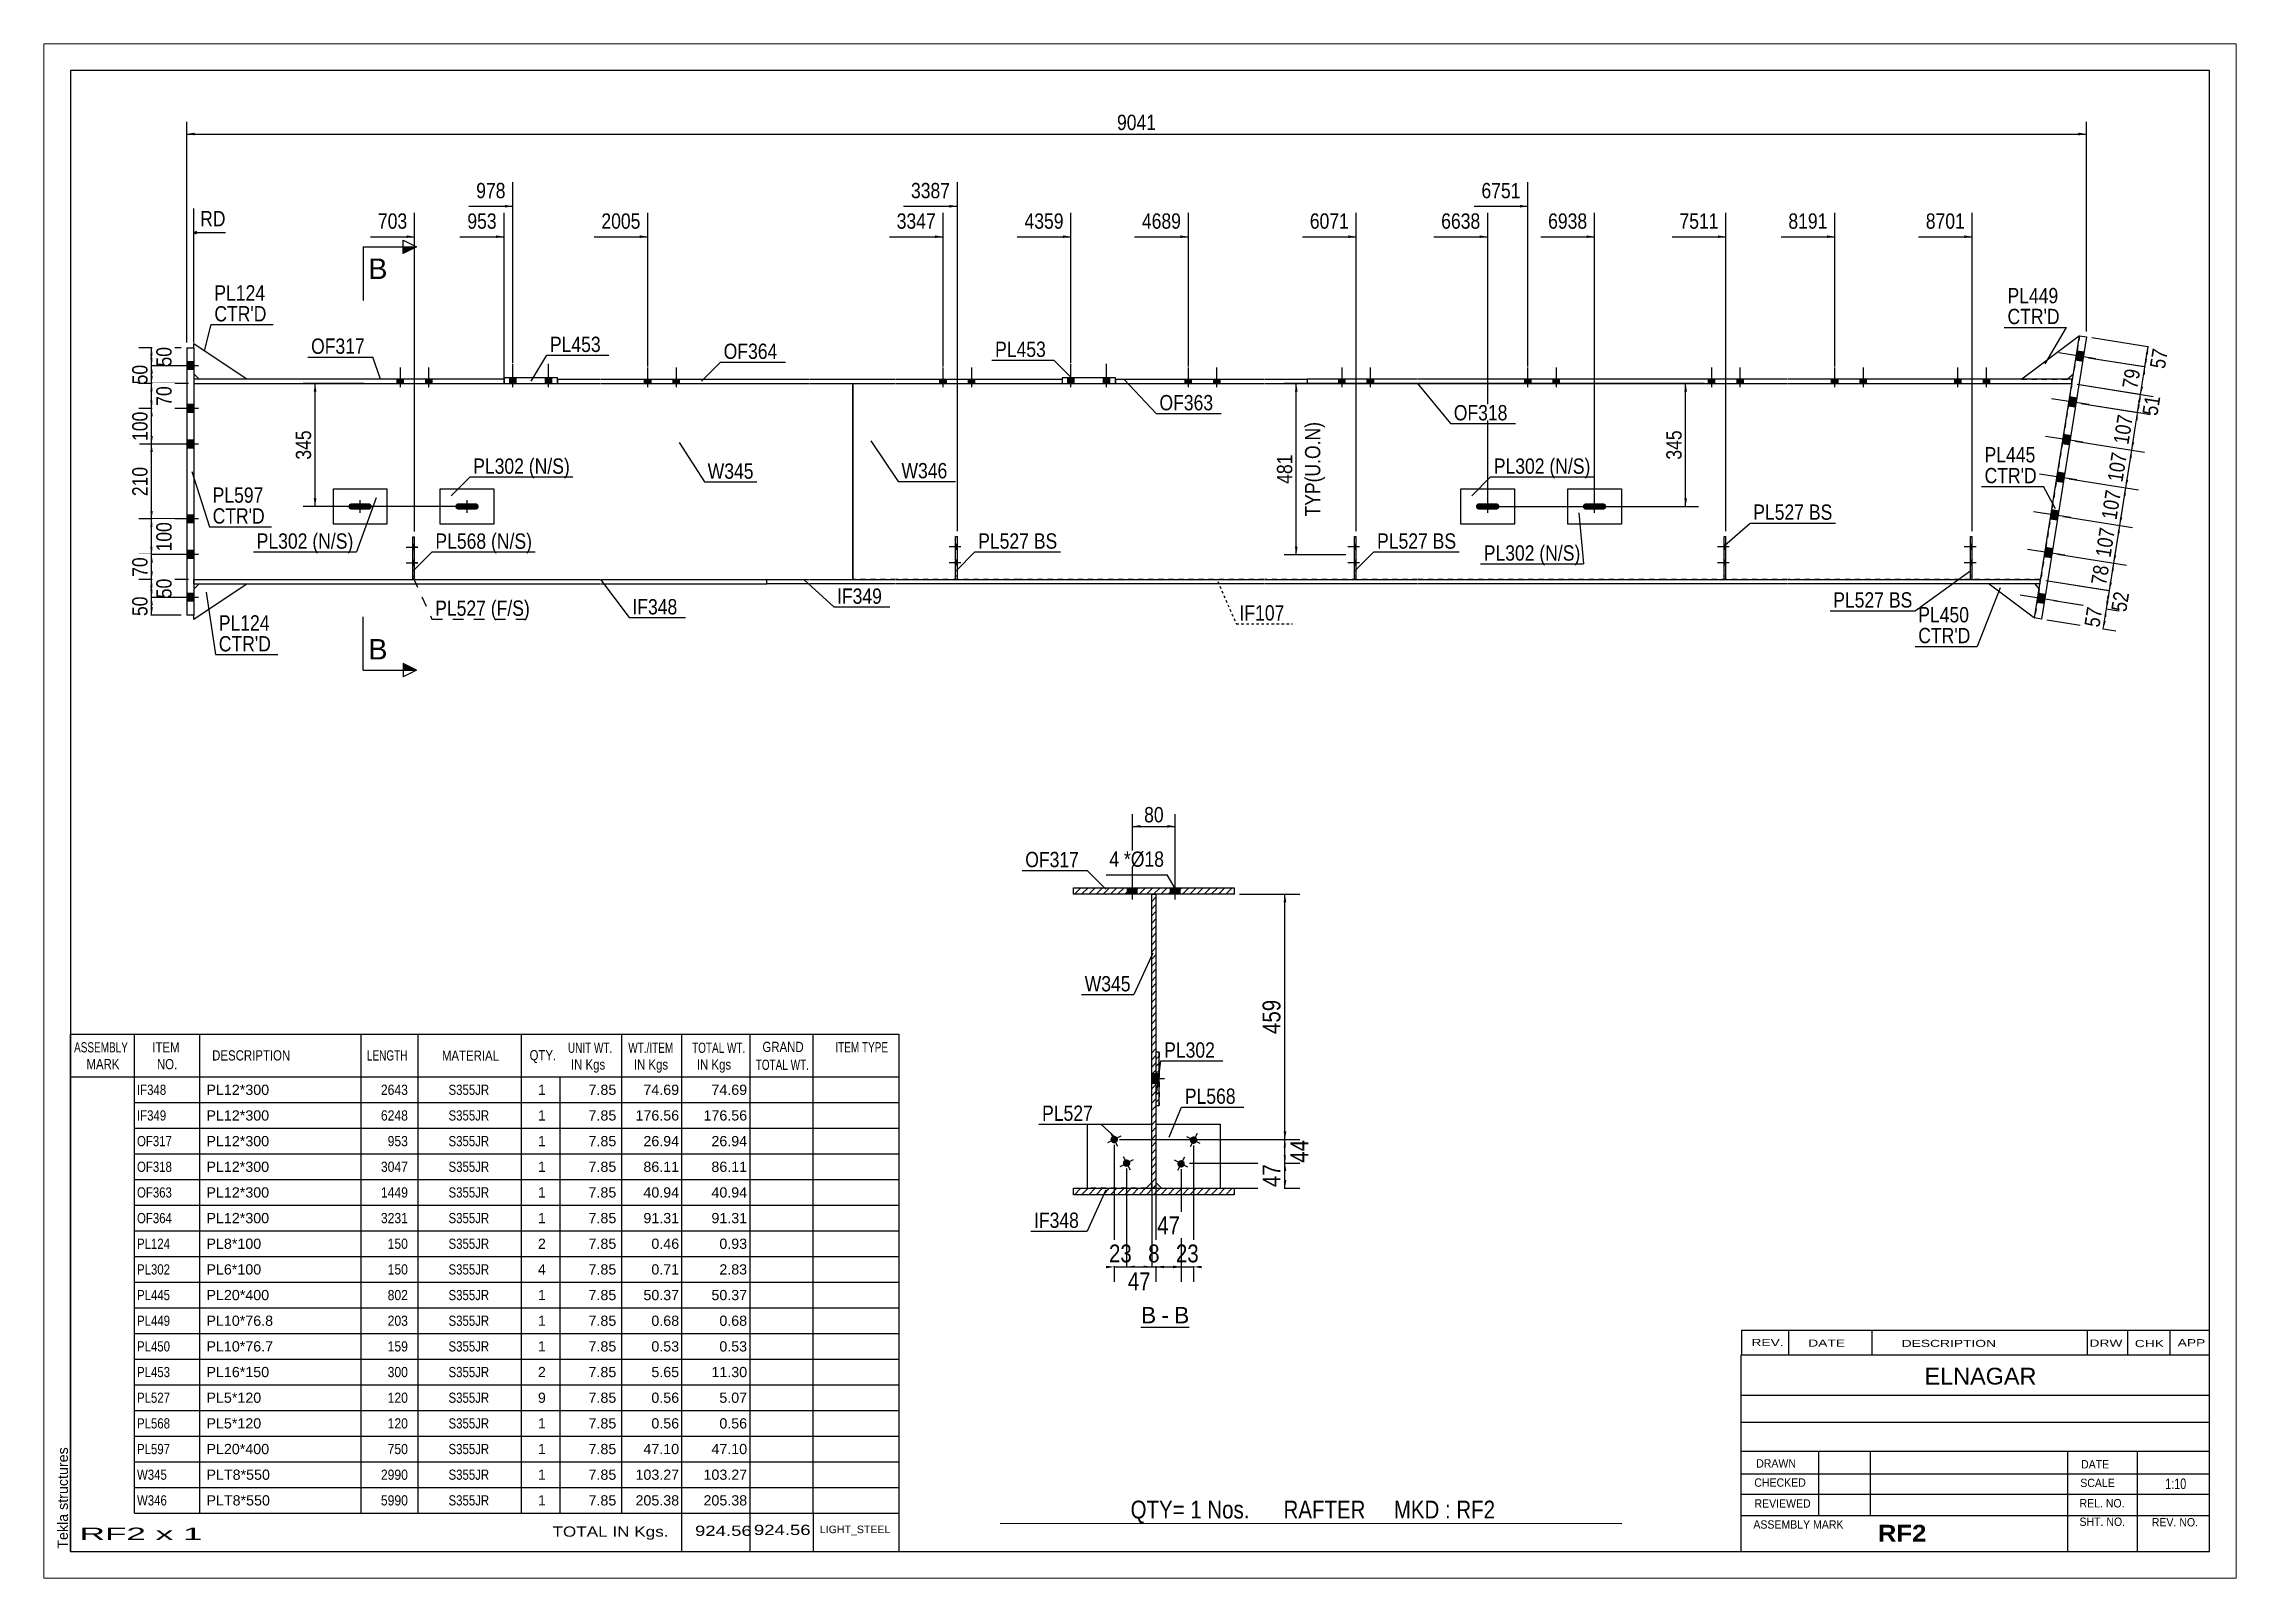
# Paper-space layout 'Layout1' of a CAD drawing. Header units: millimetres. Extents: x 0 to 410, y 0 to 287.
# The model-space entities are those that its viewports show. They can reach past a viewport. Long polylines and large blocks are cut down to what shows.
import ezdxf

# ---------------------------------------------------------------- set-up
doc = ezdxf.new("R2010")
doc.units = ezdxf.units.MM
for name, pattern in [('DXK_LINE_DOT1', [1.8814, 0.9407, -0.9407]), ('DXK_LINE_DOT2', [3.9198, 1.9599, -1.9599]), ('DXK_LINE_DOT4', [0.9408, 0.4704, -0.4704])]:
    doc.linetypes.add(name, pattern=pattern)
doc.layers.add('Viewport layer', color=7, linetype='Continuous', plot=False)
doc.styles.add('Arial', font='ARIAL.TTF', dxfattribs={"height": 0.2})
doc.styles.add('Arial Bold', font='ARIALBD.TTF', dxfattribs={"height": 0.2})
doc.styles.add('Arial Narrow', font='ARIALN.TTF', dxfattribs={"height": 0.2})

# ---------------------------------------------------------------- blocks, each defined once
blk = doc.blocks.new('Unknown-627307288-1211')
at = {"color": 5, "linetype": 'Continuous'}
for p, q in [((376.96, 76.87), (-23.04, 76.87)), ((-23.04, 76.87), (-23.04, -200.13)), ((376.96, -200.13), (376.96, 76.87)), ((-23.04, -200.13), (376.96, -200.13))]:
    blk.add_line(p, q, dxfattribs=at)
at = {"color": 174, "linetype": 'Continuous', "style": 'Arial'}
blk.add_text('Tekla structures', height=1.9102, rotation=90, dxfattribs=at).set_placement((-23.54, -199.63))
blk = doc.blocks.new('Unknown-627307288-15 - 2290')
at = {"color": 7, "linetype": 'Continuous'}
blk.add_line((177.14, -158.21), (186.17, -158.21), dxfattribs=at)
at = {"color": 0, "linetype": 'Continuous'}
blk.add_wipeout([(179.99, -157.46), (179.99, -154.26), (177.14, -154.26), (177.14, -157.46)], dxfattribs=at)
blk.add_wipeout([(182.37, -157.46), (182.37, -154.26), (180.95, -154.26), (180.95, -157.46)], dxfattribs=at)
at = {"color": 96, "linetype": 'Continuous', "style": 'Arial'}
blk.add_text('B', height=3.06, dxfattribs=at).set_placement((177.14, -157.46))
at = {"color": 0, "linetype": 'Continuous'}
blk.add_wipeout([(186.17, -157.46), (186.17, -154.26), (183.33, -154.26), (183.33, -157.46)], dxfattribs=at)
at = {"color": 96, "linetype": 'Continuous', "style": 'Arial'}
for s, p in [('B', (183.33, -157.46)), ('-', (180.95, -157.46))]:
    blk.add_text(s, height=3.06, dxfattribs=at).set_placement(p)
blk = doc.blocks.new('Bolt-627307288-1239 - 1232')
at = {"linetype": 'Continuous'}
for points in [[(286.54, -12.7), (286.54, -11.76), (286.21, -11.76), (286.21, -12.7)], [(286.54, -15.65), (286.54, -14.71), (286.21, -14.71), (286.21, -15.65)]]:
    blk.add_hatch(color=3, dxfattribs=at).paths.add_polyline_path(points)
at = {"color": 3, "linetype": 'Continuous'}
for p, q in [((287.17, -12.23), (284.97, -12.23)), ((286.54, -11.76), (286.21, -11.76)), ((287.17, -15.18), (284.97, -15.18)), ((286.54, -12.7), (286.21, -12.7)), ((286.54, -14.71), (286.21, -14.71)), ((286.54, -15.65), (286.21, -15.65))]:
    blk.add_line(p, q, dxfattribs=at)
blk = doc.blocks.new('Part-627307288-1352 - 1232')
at = {"color": 2, "linetype": 'Continuous'}
for p, q in [((123.25, -18.33), (123.25, 18.33)), ((345.4, -18.33), (345.28, -18.33))]:
    blk.add_line(p, q, dxfattribs=at)
at = {"color": 7, "linetype": 'DXK_LINE_DOT1'}
for p, q in [((123.25, 18.33), (131.25, 18.33)), ((131.35, 18.33), (154.28, 18.33)), ((154.38, 18.33), (200.14, 18.33)), ((200.24, 18.33), (228.87, 18.33)), ((228.97, 18.33), (274.98, 18.33)), ((275.08, 18.33), (298.01, 18.33)), ((298.11, 18.33), (321.04, 18.33)), ((321.14, 18.33), (351.23, 18.33)), ((351.23, 18.33), (345.4, -18.33)), ((131.25, -18.33), (123.25, -18.33)), ((154.28, -18.33), (131.35, -18.33)), ((200.14, -18.33), (154.38, -18.33)), ((228.87, -18.33), (200.24, -18.33)), ((274.98, -18.33), (228.97, -18.33)), ((298.01, -18.33), (275.08, -18.33)), ((321.04, -18.33), (298.11, -18.33)), ((345.28, -18.33), (321.14, -18.33))]:
    blk.add_line(p, q, dxfattribs=at)
blk = doc.blocks.new('Part-627307288-1456 - 1232')
at = {"color": 2, "linetype": 'Continuous'}
for p, q in [((335.78, -19.13), (344.26, -25.52)), ((344.28, -19.13), (345.12, -20.12))]:
    blk.add_line(p, q, dxfattribs=at)
at = {"color": 7, "linetype": 'DXK_LINE_DOT1'}
for p, q in [((344.28, -19.13), (335.78, -19.13)), ((345.12, -20.12), (344.26, -25.52))]:
    blk.add_line(p, q, dxfattribs=at)
blk = doc.blocks.new('Bolt-627307288-1235 - 1232')
at = {"linetype": 'Continuous'}
for points in [[(142.82, -12.7), (142.82, -11.76), (142.48, -11.76), (142.48, -12.7)], [(142.82, -15.65), (142.82, -14.71), (142.48, -14.71), (142.48, -15.65)]]:
    blk.add_hatch(color=3, dxfattribs=at).paths.add_polyline_path(points)
at = {"color": 3, "linetype": 'Continuous'}
for p, q in [((143.45, -12.23), (141.25, -12.23)), ((142.82, -11.76), (142.48, -11.76)), ((143.45, -15.18), (141.25, -15.18)), ((142.82, -12.7), (142.48, -12.7)), ((142.82, -14.71), (142.48, -14.71)), ((142.82, -15.65), (142.48, -15.65))]:
    blk.add_line(p, q, dxfattribs=at)
blk = doc.blocks.new('Part-627307288-1427 - 1232')
at = {"color": 2, "linetype": 'Continuous'}
for p, q in [((344.26, -25.52), (352.66, 27.28)), ((353.97, 27.07), (345.58, -25.73)), ((352.66, 27.28), (353.97, 27.07)), ((345.58, -25.73), (344.26, -25.52))]:
    blk.add_line(p, q, dxfattribs=at)
blk = doc.blocks.new('Bolt-627307288-1236 - 1232')
at = {"color": 3, "linetype": 'DXK_LINE_DOT2'}
for p, q in [((142.82, -11.76), (142.48, -11.76)), ((143.35, -12.23), (142.48, -12.23)), ((142.82, -12.7), (142.48, -12.7)), ((142.82, -14.71), (142.48, -14.71)), ((143.35, -15.18), (142.48, -15.18)), ((142.82, -15.65), (142.48, -15.65))]:
    blk.add_line(p, q, dxfattribs=at)
blk = doc.blocks.new('Bolt-627307288-1722 - 1232')
at = {"linetype": 'Continuous'}
for points in [[(353.24, 22.46), (353.51, 24.17), (352.2, 24.38), (351.92, 22.67)], [(353.24, 22.46), (353.51, 24.17), (352.2, 24.38), (351.92, 22.67)], [(351.88, 13.9), (352.15, 15.61), (350.84, 15.82), (350.56, 14.11)], [(351.88, 13.9), (352.15, 15.61), (350.84, 15.82), (350.56, 14.11)], [(350.76, 6.86), (351.03, 8.57), (349.71, 8.78), (349.44, 7.07)], [(350.76, 6.86), (351.03, 8.57), (349.71, 8.78), (349.44, 7.07)], [(349.64, -0.19), (349.91, 1.52), (348.59, 1.73), (348.32, 0.02)], [(349.64, -0.19), (349.91, 1.52), (348.59, 1.73), (348.32, 0.02)], [(348.52, -7.23), (348.79, -5.52), (347.47, -5.31), (347.2, -7.02)], [(348.52, -7.23), (348.79, -5.52), (347.47, -5.31), (347.2, -7.02)], [(347.4, -14.28), (347.67, -12.57), (346.35, -12.36), (346.08, -14.07)], [(347.4, -14.28), (347.67, -12.57), (346.35, -12.36), (346.08, -14.07)], [(346.04, -22.84), (346.31, -21.13), (344.99, -20.92), (344.72, -22.63)], [(346.04, -22.84), (346.31, -21.13), (344.99, -20.92), (344.72, -22.63)]]:
    blk.add_hatch(color=3, dxfattribs=at).paths.add_polyline_path(points)
at = {"color": 3, "linetype": 'Continuous'}
for p, q in [((355.74, 22.94), (348.77, 24.05)), ((355.74, 22.94), (348.77, 24.05)), ((353.24, 22.46), (351.92, 22.67)), ((353.24, 22.46), (351.92, 22.67)), ((353.51, 24.17), (352.2, 24.38)), ((353.51, 24.17), (352.2, 24.38)), ((354.38, 14.38), (347.41, 15.49)), ((354.38, 14.38), (347.41, 15.49)), ((351.88, 13.9), (350.56, 14.11)), ((351.88, 13.9), (350.56, 14.11)), ((352.15, 15.61), (350.84, 15.82)), ((352.15, 15.61), (350.84, 15.82)), ((353.26, 7.34), (346.29, 8.45)), ((353.26, 7.34), (346.29, 8.45)), ((351.03, 8.57), (349.71, 8.78)), ((351.03, 8.57), (349.71, 8.78)), ((350.76, 6.86), (349.44, 7.07)), ((350.76, 6.86), (349.44, 7.07)), ((352.14, 0.29), (345.17, 1.4)), ((352.14, 0.29), (345.17, 1.4)), ((349.64, -0.19), (348.32, 0.02)), ((349.64, -0.19), (348.32, 0.02)), ((349.91, 1.52), (348.59, 1.73)), ((349.91, 1.52), (348.59, 1.73)), ((351.02, -6.75), (344.05, -5.64)), ((351.02, -6.75), (344.05, -5.64)), ((348.52, -7.23), (347.2, -7.02)), ((348.52, -7.23), (347.2, -7.02)), ((348.79, -5.52), (347.47, -5.31)), ((348.79, -5.52), (347.47, -5.31)), ((349.9, -13.8), (342.93, -12.69)), ((349.9, -13.8), (342.93, -12.69)), ((347.4, -14.28), (346.08, -14.07)), ((347.4, -14.28), (346.08, -14.07)), ((347.67, -12.57), (346.35, -12.36)), ((347.67, -12.57), (346.35, -12.36)), ((348.54, -22.36), (341.56, -21.25)), ((348.54, -22.36), (341.56, -21.25)), ((346.04, -22.84), (344.72, -22.63)), ((346.04, -22.84), (344.72, -22.63)), ((346.31, -21.13), (344.99, -20.92)), ((346.31, -21.13), (344.99, -20.92))]:
    blk.add_line(p, q, dxfattribs=at)
blk = doc.blocks.new('Part-627307288-1658 - 1232')
at = {"color": 7, "linetype": 'DXK_LINE_DOT1'}
for p, q in [((217.07, -18.31), (217.07, -10.31)), ((217.07, -10.31), (217.41, -10.31)), ((217.41, -18.31), (217.41, -10.31)), ((217.07, -17.65), (217.41, -17.65)), ((217.41, -18.31), (217.07, -18.31))]:
    blk.add_line(p, q, dxfattribs=at)
blk = doc.blocks.new('Part-627307288-1264 - 1232')
at = {"color": 2, "linetype": 'Continuous'}
for p, q in [((172.38, 19.13), (172.38, 18.33)), ((172.38, 19.13), (200.14, 19.13)), ((172.38, 18.33), (200.14, 18.33)), ((200.24, 19.13), (208.24, 19.13)), ((200.24, 18.33), (208.24, 18.33)), ((208.24, 19.13), (208.24, 18.33))]:
    blk.add_line(p, q, dxfattribs=at)
blk = doc.blocks.new('Bolt-627307288-1240 - 1232')
at = {"color": 3, "linetype": 'DXK_LINE_DOT2'}
for p, q in [((332.61, -11.76), (332.27, -11.76)), ((333.14, -12.23), (332.27, -12.23)), ((332.61, -12.7), (332.27, -12.7)), ((332.61, -14.71), (332.27, -14.71)), ((333.14, -15.18), (332.27, -15.18)), ((332.61, -15.65), (332.27, -15.65))]:
    blk.add_line(p, q, dxfattribs=at)
blk = doc.blocks.new('Part-627307288-1570 - 1232')
at = {"color": 2, "linetype": 'Continuous'}
for p, q in [((256.97, -8), (256.97, -1.34)), ((256.97, -1.34), (266.98, -1.34)), ((266.98, -1.34), (266.98, -8)), ((266.98, -8), (256.97, -8))]:
    blk.add_line(p, q, dxfattribs=at)
blk = doc.blocks.new('Part-627307288-1543 - 1232')
at = {"color": 2, "linetype": 'Continuous'}
for p, q in [((0, 25), (0, 25.8)), ((0, 25.8), (10, 19.13)), ((0, 20.13), (1, 19.13))]:
    blk.add_line(p, q, dxfattribs=at)
at = {"color": 7, "linetype": 'DXK_LINE_DOT1'}
for p, q in [((0, 25), (0, 20.13)), ((10, 19.13), (1, 19.13))]:
    blk.add_line(p, q, dxfattribs=at)
blk = doc.blocks.new('Part-627307288-1286 - 1232')
at = {"color": 2, "linetype": 'Continuous'}
for p, q in [((46.1, -8), (46.1, -1.34)), ((46.1, -1.34), (56.1, -1.34)), ((56.1, -1.34), (56.1, -8)), ((56.1, -8), (46.1, -8))]:
    blk.add_line(p, q, dxfattribs=at)
blk = doc.blocks.new('Part-627307288-1308 - 1232')
at = {"color": 2, "linetype": 'Continuous'}
for p, q in [((68.02, 19.13), (68.02, 18.33)), ((68.02, 19.13), (76.02, 19.13)), ((68.02, 18.33), (76.02, 18.33)), ((76.12, 19.13), (99.05, 19.13)), ((76.12, 18.33), (99.05, 18.33)), ((99.15, 19.13), (115.15, 19.13)), ((99.15, 18.33), (115.15, 18.33)), ((115.25, 19.13), (131.25, 19.13)), ((115.25, 18.33), (131.25, 18.33)), ((131.35, 19.13), (154.28, 19.13)), ((131.35, 18.33), (154.28, 18.33)), ((154.38, 19.13), (162.38, 19.13)), ((154.38, 18.33), (162.38, 18.33)), ((162.38, 19.13), (162.38, 18.33))]:
    blk.add_line(p, q, dxfattribs=at)
blk = doc.blocks.new('Bolt-627307288-1719 - 1232')
at = {"linetype": 'Continuous'}
for points in [[(217.41, -12.7), (217.41, -11.76), (217.07, -11.76), (217.07, -12.7)], [(217.41, -15.65), (217.41, -14.71), (217.07, -14.71), (217.07, -15.65)]]:
    blk.add_hatch(color=3, dxfattribs=at).paths.add_polyline_path(points)
at = {"color": 3, "linetype": 'Continuous'}
for p, q in [((218.04, -12.23), (215.84, -12.23)), ((217.41, -11.76), (217.07, -11.76)), ((218.04, -15.18), (215.84, -15.18)), ((217.41, -12.7), (217.07, -12.7)), ((217.41, -14.71), (217.07, -14.71)), ((217.41, -15.65), (217.07, -15.65))]:
    blk.add_line(p, q, dxfattribs=at)
blk = doc.blocks.new('Part-627307288-1330 - 1232')
at = {"color": 2, "linetype": 'Continuous'}
for p, q in [((0, -18.33), (18, -18.33)), ((0, -19.13), (18, -19.13)), ((18.1, -18.33), (76.02, -18.33)), ((18.1, -19.13), (76.02, -19.13)), ((76.12, -18.33), (99.05, -18.33)), ((76.12, -19.13), (99.05, -19.13)), ((99.15, -18.33), (107.15, -18.33)), ((99.15, -19.13), (107.15, -19.13)), ((107.15, -19.13), (107.15, -18.33))]:
    blk.add_line(p, q, dxfattribs=at)
at = {"color": 7, "linetype": 'DXK_LINE_DOT1'}
blk.add_line((0, -19.13), (0, -18.33), dxfattribs=at)
blk = doc.blocks.new('Part-627307288-1685 - 1232')
at = {"color": 7, "linetype": 'DXK_LINE_DOT1'}
for p, q in [((286.21, -18.31), (286.21, -10.31)), ((286.21, -10.31), (286.54, -10.31)), ((286.54, -18.31), (286.54, -10.31)), ((286.21, -17.65), (286.54, -17.65)), ((286.54, -18.31), (286.21, -18.31))]:
    blk.add_line(p, q, dxfattribs=at)
blk = doc.blocks.new('Part-627307288-1374 - 1232')
at = {"color": 2, "linetype": 'Continuous'}
for p, q in [((208.24, 19.13), (208.24, 18.33)), ((228.87, 19.13), (208.24, 19.13)), ((208.24, 18.33), (228.87, 18.33)), ((274.98, 19.13), (228.97, 19.13)), ((228.97, 18.33), (274.98, 18.33)), ((298.01, 19.13), (275.08, 19.13)), ((275.08, 18.33), (298.01, 18.33)), ((321.04, 19.13), (298.11, 19.13)), ((298.11, 18.33), (321.04, 18.33)), ((351.23, 19.13), (321.14, 19.13)), ((321.14, 18.33), (351.23, 18.33)), ((351.23, 18.33), (351.23, 19.13))]:
    blk.add_line(p, q, dxfattribs=at)
blk = doc.blocks.new('Bolt-627307288-1720 - 1232')
at = {"linetype": 'Continuous'}
blk.add_hatch(color=3, dxfattribs=at).paths.add_polyline_path([(33.12, -5.09), (33.25, -4.9), (33.3, -4.67), (33.25, -4.44), (33.12, -4.25), (32.93, -4.12), (32.7, -4.07), (29.5, -4.07), (29.27, -4.12), (29.08, -4.25), (28.95, -4.44), (28.9, -4.67), (28.95, -4.9), (29.08, -5.09), (29.27, -5.22), (29.5, -5.27), (32.7, -5.27), (32.93, -5.22)])
at = {"color": 3, "linetype": 'Continuous'}
for p, q in [((31.1, -5.87), (31.1, -3.47)), ((29.9, -4.67), (32.3, -4.67))]:
    blk.add_line(p, q, dxfattribs=at)
blk = doc.blocks.new('Part-627307288-1592 - 1232')
at = {"color": 2, "linetype": 'Continuous'}
for p, q in [((172.38, 19.4), (162.38, 19.4)), ((162.38, 19.4), (162.38, 18.33)), ((162.38, 18.33), (172.38, 18.33)), ((172.38, 18.33), (172.38, 19.4))]:
    blk.add_line(p, q, dxfattribs=at)
blk = doc.blocks.new('Part-627307288-1485 - 1232')
at = {"color": 2, "linetype": 'Continuous'}
for p, q in [((352.66, 27.28), (341.86, 19.13)), ((350.36, 19.13), (351.52, 20.12))]:
    blk.add_line(p, q, dxfattribs=at)
at = {"color": 7, "linetype": 'DXK_LINE_DOT1'}
for p, q in [((352.66, 27.28), (351.52, 20.12)), ((341.86, 19.13), (350.36, 19.13))]:
    blk.add_line(p, q, dxfattribs=at)
blk = doc.blocks.new('Part-627307288-1514 - 1232')
at = {"color": 2, "linetype": 'Continuous'}
for p, q in [((-1.33, 25), (0, 25)), ((-1.33, 25), (-1.33, -25)), ((0, 25), (0, -25)), ((0, -25), (-1.33, -25))]:
    blk.add_line(p, q, dxfattribs=at)
blk = doc.blocks.new('Bolt-627307288-1740 - 1232')
at = {"linetype": 'Continuous'}
for points in [[(41.3, -12.8), (41.3, -11.86), (40.97, -11.86), (40.97, -12.8)], [(41.3, -15.75), (41.3, -14.81), (40.97, -14.81), (40.97, -15.75)]]:
    blk.add_hatch(color=3, dxfattribs=at).paths.add_polyline_path(points)
at = {"color": 3, "linetype": 'Continuous'}
for p, q in [((41.3, -11.86), (40.97, -11.86)), ((41.93, -12.33), (39.73, -12.33)), ((41.93, -15.28), (39.73, -15.28)), ((41.3, -12.8), (40.97, -12.8)), ((41.3, -14.81), (40.97, -14.81)), ((41.3, -15.75), (40.97, -15.75))]:
    blk.add_line(p, q, dxfattribs=at)
blk = doc.blocks.new('Part-627307288-1548 - 1232')
at = {"color": 2, "linetype": 'Continuous'}
for p, q in [((10, -19.13), (0, -25.8)), ((1, -19.13), (0, -20.13)), ((0, -25.8), (0, -25))]:
    blk.add_line(p, q, dxfattribs=at)
at = {"color": 7, "linetype": 'DXK_LINE_DOT1'}
for p, q in [((0, -20.13), (0, -25)), ((1, -19.13), (10, -19.13))]:
    blk.add_line(p, q, dxfattribs=at)
blk = doc.blocks.new('Bolt-627307288-1716 - 1232')
at = {"linetype": 'Continuous'}
for points in [[(163.45, 18.33), (164.65, 18.33), (164.65, 19.4), (163.45, 19.4)], [(163.45, 18.33), (164.65, 18.33), (164.65, 19.4), (163.45, 19.4)], [(170.12, 18.33), (171.32, 18.33), (171.32, 19.4), (170.12, 19.4)], [(170.12, 18.33), (171.32, 18.33), (171.32, 19.4), (170.12, 19.4)]]:
    blk.add_hatch(color=3, dxfattribs=at).paths.add_polyline_path(points)
at = {"color": 3, "linetype": 'Continuous'}
for p, q in [((164.05, 17.67), (164.05, 22)), ((164.05, 17.67), (164.05, 22)), ((170.72, 17.67), (170.72, 22)), ((170.72, 17.67), (170.72, 22)), ((163.45, 18.33), (163.45, 19.4)), ((163.45, 18.33), (163.45, 19.4)), ((164.65, 18.33), (164.65, 19.4)), ((164.65, 18.33), (164.65, 19.4)), ((170.12, 18.33), (170.12, 19.4)), ((170.12, 18.33), (170.12, 19.4)), ((171.32, 18.33), (171.32, 19.4)), ((171.32, 18.33), (171.32, 19.4))]:
    blk.add_line(p, q, dxfattribs=at)
blk = doc.blocks.new('Part-627307288-1614 - 1232')
at = {"color": 2, "linetype": 'Continuous'}
for p, q in [((68.02, 19.4), (58.02, 19.4)), ((58.02, 19.4), (58.02, 18.33)), ((58.02, 18.33), (68.02, 18.33)), ((68.02, 18.33), (68.02, 19.4))]:
    blk.add_line(p, q, dxfattribs=at)
blk = doc.blocks.new('Part-627307288-1636 - 1232')
at = {"color": 2, "linetype": 'Continuous'}
for p, q in [((107.15, -19.13), (107.15, -18.33)), ((107.15, -18.33), (115.15, -18.33)), ((115.15, -19.13), (107.15, -19.13)), ((115.25, -18.33), (131.25, -18.33)), ((131.25, -19.13), (115.25, -19.13)), ((131.35, -18.33), (154.28, -18.33)), ((154.28, -19.13), (131.35, -19.13)), ((154.38, -18.33), (200.14, -18.33)), ((200.14, -19.13), (154.38, -19.13)), ((200.24, -18.33), (228.87, -18.33)), ((228.87, -19.13), (200.24, -19.13)), ((228.97, -18.33), (274.98, -18.33)), ((274.98, -19.13), (228.97, -19.13)), ((275.08, -18.33), (298.01, -18.33)), ((298.01, -19.13), (275.08, -19.13)), ((298.11, -18.33), (321.04, -18.33)), ((321.04, -19.13), (298.11, -19.13)), ((321.14, -18.33), (345.28, -18.33)), ((345.28, -19.13), (321.14, -19.13)), ((345.28, -19.13), (345.28, -18.33))]:
    blk.add_line(p, q, dxfattribs=at)
at = {"color": 7, "linetype": 'DXK_LINE_DOT1'}
blk.add_line((345.28, -19.13), (345.28, -19.13), dxfattribs=at)
blk = doc.blocks.new('Part-627307288-1680 - 1232')
at = {"color": 2, "linetype": 'Continuous'}
for p, q in [((217.07, -18.31), (217.07, -10.31)), ((217.07, -10.31), (217.41, -10.31)), ((217.41, -18.31), (217.41, -10.31)), ((217.41, -18.31), (217.07, -18.31))]:
    blk.add_line(p, q, dxfattribs=at)
blk = doc.blocks.new('Part-627307288-1690 - 1232')
at = {"color": 2, "linetype": 'Continuous'}
for p, q in [((286.21, -18.31), (286.21, -10.31)), ((286.21, -10.31), (286.54, -10.31)), ((286.54, -18.31), (286.54, -10.31)), ((286.54, -18.31), (286.21, -18.31))]:
    blk.add_line(p, q, dxfattribs=at)
blk = doc.blocks.new('Part-627307288-1706 - 1232')
at = {"color": 7, "linetype": 'DXK_LINE_DOT1'}
for p, q in [((0, 18.33), (0, -18.33)), ((0, 18.33), (18, 18.33)), ((18.1, 18.33), (76.02, 18.33)), ((76.12, 18.33), (99.05, 18.33)), ((99.15, 18.33), (115.15, 18.33)), ((115.25, 18.33), (123.25, 18.33)), ((0, -18.33), (18, -18.33)), ((18.1, -18.33), (76.02, -18.33)), ((76.12, -18.33), (99.05, -18.33)), ((99.15, -18.33), (115.15, -18.33)), ((115.25, -18.33), (123.25, -18.33))]:
    blk.add_line(p, q, dxfattribs=at)
at = {"color": 2, "linetype": 'Continuous'}
blk.add_line((123.25, 18.33), (123.25, -18.33), dxfattribs=at)
blk = doc.blocks.new('Bolt-627307288-1707 - 1232')
at = {"linetype": 'Continuous'}
blk.add_hatch(color=3, dxfattribs=at).paths.add_polyline_path([(264, -5.09), (264.13, -4.9), (264.18, -4.67), (264.13, -4.44), (264, -4.25), (263.8, -4.12), (263.58, -4.07), (260.38, -4.07), (260.15, -4.12), (259.95, -4.25), (259.82, -4.44), (259.78, -4.67), (259.82, -4.9), (259.95, -5.09), (260.15, -5.22), (260.38, -5.27), (263.58, -5.27), (263.8, -5.22)])
at = {"color": 3, "linetype": 'Continuous'}
for p, q in [((261.98, -5.87), (261.98, -3.47)), ((260.78, -4.67), (263.18, -4.67))]:
    blk.add_line(p, q, dxfattribs=at)
blk = doc.blocks.new('Bolt-627307288-1708 - 1232')
at = {"linetype": 'Continuous'}
for points in [[(59.08, 18.33), (60.28, 18.33), (60.28, 19.4), (59.08, 19.4)], [(59.08, 18.33), (60.28, 18.33), (60.28, 19.4), (59.08, 19.4)], [(65.75, 18.33), (66.95, 18.33), (66.95, 19.4), (65.75, 19.4)], [(65.75, 18.33), (66.95, 18.33), (66.95, 19.4), (65.75, 19.4)]]:
    blk.add_hatch(color=3, dxfattribs=at).paths.add_polyline_path(points)
at = {"color": 3, "linetype": 'Continuous'}
for p, q in [((59.68, 17.67), (59.68, 22)), ((59.68, 17.67), (59.68, 22)), ((66.35, 17.67), (66.35, 22)), ((66.35, 17.67), (66.35, 22)), ((59.08, 18.33), (59.08, 19.4)), ((59.08, 18.33), (59.08, 19.4)), ((60.28, 18.33), (60.28, 19.4)), ((60.28, 18.33), (60.28, 19.4)), ((65.75, 18.33), (65.75, 19.4)), ((65.75, 18.33), (65.75, 19.4)), ((66.95, 18.33), (66.95, 19.4)), ((66.95, 18.33), (66.95, 19.4))]:
    blk.add_line(p, q, dxfattribs=at)
blk = doc.blocks.new('Bolt-627307288-1714 - 1232')
at = {"linetype": 'Continuous'}
blk.add_hatch(color=3, dxfattribs=at).paths.add_polyline_path([(244, -5.09), (244.13, -4.9), (244.18, -4.67), (244.13, -4.44), (244, -4.25), (243.8, -4.12), (243.58, -4.07), (240.38, -4.07), (240.15, -4.12), (239.95, -4.25), (239.82, -4.44), (239.78, -4.67), (239.82, -4.9), (239.95, -5.09), (240.15, -5.22), (240.38, -5.27), (243.58, -5.27), (243.8, -5.22)])
at = {"color": 3, "linetype": 'Continuous'}
for p, q in [((241.98, -5.87), (241.98, -3.47)), ((240.78, -4.67), (243.18, -4.67))]:
    blk.add_line(p, q, dxfattribs=at)
blk = doc.blocks.new('Bolt-627307288-1715 - 1232')
at = {"linetype": 'Continuous'}
for points in [[(332.61, -12.7), (332.61, -11.76), (332.27, -11.76), (332.27, -12.7)], [(332.61, -15.65), (332.61, -14.71), (332.27, -14.71), (332.27, -15.65)]]:
    blk.add_hatch(color=3, dxfattribs=at).paths.add_polyline_path(points)
at = {"color": 3, "linetype": 'Continuous'}
for p, q in [((333.32, -12.23), (331.12, -12.23)), ((332.61, -11.76), (332.27, -11.76)), ((333.32, -15.18), (331.12, -15.18)), ((332.61, -12.7), (332.27, -12.7)), ((332.61, -14.71), (332.27, -14.71)), ((332.61, -15.65), (332.27, -15.65))]:
    blk.add_line(p, q, dxfattribs=at)
blk = doc.blocks.new('Bolt-627307288-1717 - 1232')
at = {"linetype": 'Continuous'}
blk.add_hatch(color=3, dxfattribs=at).paths.add_polyline_path([(53.12, -5.09), (53.25, -4.9), (53.3, -4.67), (53.25, -4.44), (53.12, -4.25), (52.93, -4.12), (52.7, -4.07), (49.5, -4.07), (49.27, -4.12), (49.08, -4.25), (48.95, -4.44), (48.9, -4.67), (48.95, -4.9), (49.08, -5.09), (49.27, -5.22), (49.5, -5.27), (52.7, -5.27), (52.93, -5.22)])
at = {"color": 3, "linetype": 'Continuous'}
for p, q in [((51.1, -5.87), (51.1, -3.47)), ((49.9, -4.67), (52.3, -4.67))]:
    blk.add_line(p, q, dxfattribs=at)
blk = doc.blocks.new('Bolt-627307288-1718 - 1232')
at = {"color": 3, "linetype": 'DXK_LINE_DOT2'}
for p, q in [((217.41, -11.76), (217.07, -11.76)), ((217.94, -12.23), (217.07, -12.23)), ((217.41, -12.7), (217.07, -12.7)), ((217.41, -14.71), (217.07, -14.71)), ((217.94, -15.18), (217.07, -15.18)), ((217.41, -15.65), (217.07, -15.65))]:
    blk.add_line(p, q, dxfattribs=at)
blk = doc.blocks.new('Bolt-627307288-1721 - 1232')
at = {"color": 3, "linetype": 'DXK_LINE_DOT2'}
for p, q in [((286.54, -11.76), (286.21, -11.76)), ((287.07, -12.23), (286.21, -12.23)), ((286.54, -12.7), (286.21, -12.7)), ((286.54, -14.71), (286.21, -14.71)), ((287.07, -15.18), (286.21, -15.18)), ((286.54, -15.65), (286.21, -15.65))]:
    blk.add_line(p, q, dxfattribs=at)
blk = doc.blocks.new('Part-627307288-1727 - 1232')
at = {"color": 2, "linetype": 'Continuous'}
for p, q in [((26.1, -8), (26.1, -1.34)), ((26.1, -1.34), (36.1, -1.34)), ((36.1, -1.34), (36.1, -8)), ((36.1, -8), (26.1, -8))]:
    blk.add_line(p, q, dxfattribs=at)
blk = doc.blocks.new('Part-627307288-1732 - 1232')
at = {"color": 7, "linetype": 'DXK_LINE_DOT1'}
for p, q in [((40.97, -18.33), (40.97, -10.33)), ((40.97, -10.33), (41.3, -10.33)), ((41.3, -18.33), (41.3, -10.33)), ((40.97, -17.67), (41.3, -17.67)), ((41.3, -18.33), (40.97, -18.33))]:
    blk.add_line(p, q, dxfattribs=at)
blk = doc.blocks.new('Part-627307288-1737 - 1232')
at = {"color": 2, "linetype": 'Continuous'}
for p, q in [((40.97, -18.33), (40.97, -10.33)), ((40.97, -10.33), (41.3, -10.33)), ((41.3, -18.33), (41.3, -10.33))]:
    blk.add_line(p, q, dxfattribs=at)
blk = doc.blocks.new('Bolt-627307288-1739 - 1232')
at = {"color": 3, "linetype": 'DXK_LINE_DOT2'}
for p, q in [((41.3, -11.78), (40.97, -11.78)), ((41.83, -12.25), (40.97, -12.25)), ((41.3, -12.72), (40.97, -12.72)), ((41.3, -14.73), (40.97, -14.73)), ((41.83, -15.2), (40.97, -15.2)), ((41.3, -15.67), (40.97, -15.67))]:
    blk.add_line(p, q, dxfattribs=at)
blk = doc.blocks.new('Bolt-627307288-1741 - 1232')
at = {"linetype": 'Continuous'}
for points in [[(-1.33, 22.4), (-1.33, 20.93), (0, 20.93), (0, 22.4)], [(-1.33, 22.4), (-1.33, 20.93), (0, 20.93), (0, 22.4)], [(-1.33, 14.4), (-1.33, 12.93), (0, 12.93), (0, 14.4)], [(-1.33, 14.4), (-1.33, 12.93), (0, 12.93), (0, 14.4)], [(-1.33, 7.73), (-1.33, 6.27), (0, 6.27), (0, 7.73)], [(-1.33, 7.73), (-1.33, 6.27), (0, 6.27), (0, 7.73)], [(-1.33, -6.27), (-1.33, -7.73), (0, -7.73), (0, -6.27)], [(-1.33, -6.27), (-1.33, -7.73), (0, -7.73), (0, -6.27)], [(-1.33, -12.93), (-1.33, -14.4), (0, -14.4), (0, -12.93)], [(-1.33, -12.93), (-1.33, -14.4), (0, -14.4), (0, -12.93)], [(-1.33, -20.93), (-1.33, -22.4), (0, -22.4), (0, -20.93)], [(-1.33, -20.93), (-1.33, -22.4), (0, -22.4), (0, -20.93)]]:
    blk.add_hatch(color=3, dxfattribs=at).paths.add_polyline_path(points)
at = {"color": 3, "linetype": 'Continuous'}
for p, q in [((0.89, 21.67), (-5.33, 21.67)), ((0.89, 21.67), (-5.33, 21.67)), ((0, 22.4), (-1.33, 22.4)), ((0, 22.4), (-1.33, 22.4)), ((0, 20.93), (-1.33, 20.93)), ((0, 20.93), (-1.33, 20.93)), ((0.89, 13.67), (-5.33, 13.67)), ((0.89, 13.67), (-5.33, 13.67)), ((0, 14.4), (-1.33, 14.4)), ((0, 14.4), (-1.33, 14.4)), ((0, 12.93), (-1.33, 12.93)), ((0, 12.93), (-1.33, 12.93)), ((0.89, 7), (-5.33, 7)), ((0.89, 7), (-5.33, 7)), ((0, 7.73), (-1.33, 7.73)), ((0, 7.73), (-1.33, 7.73)), ((0, 6.27), (-1.33, 6.27)), ((0, 6.27), (-1.33, 6.27)), ((0.89, -7), (-5.33, -7)), ((0.89, -7), (-5.33, -7)), ((0, -6.27), (-1.33, -6.27)), ((0, -6.27), (-1.33, -6.27)), ((0, -7.73), (-1.33, -7.73)), ((0, -7.73), (-1.33, -7.73)), ((0.89, -13.67), (-5.33, -13.67)), ((0.89, -13.67), (-5.33, -13.67)), ((0, -12.93), (-1.33, -12.93)), ((0, -12.93), (-1.33, -12.93)), ((0, -14.4), (-1.33, -14.4)), ((0, -14.4), (-1.33, -14.4)), ((0.89, -21.67), (-5.33, -21.67)), ((0.89, -21.67), (-5.33, -21.67)), ((0, -20.93), (-1.33, -20.93)), ((0, -20.93), (-1.33, -20.93)), ((0, -22.4), (-1.33, -22.4)), ((0, -22.4), (-1.33, -22.4))]:
    blk.add_line(p, q, dxfattribs=at)
blk = doc.blocks.new('Part-627307288-1763 - 1232')
at = {"color": 2, "linetype": 'Continuous'}
for p, q in [((18, 19.13), (0, 19.13)), ((0, 18.33), (18, 18.33)), ((58.02, 19.13), (18.1, 19.13)), ((18.1, 18.33), (58.02, 18.33)), ((58.02, 18.33), (58.02, 19.13))]:
    blk.add_line(p, q, dxfattribs=at)
at = {"color": 7, "linetype": 'DXK_LINE_DOT1'}
blk.add_line((0, 19.13), (0, 18.33), dxfattribs=at)
blk = doc.blocks.new('Part-627307288-1785 - 1232')
at = {"color": 2, "linetype": 'Continuous'}
for p, q in [((236.97, -8), (236.97, -1.34)), ((236.97, -1.34), (246.98, -1.34)), ((246.98, -1.34), (246.98, -8)), ((246.98, -8), (236.97, -8))]:
    blk.add_line(p, q, dxfattribs=at)
blk = doc.blocks.new('Part-627307288-1790 - 1232')
at = {"color": 7, "linetype": 'DXK_LINE_DOT1'}
for p, q in [((332.27, -18.31), (332.27, -10.31)), ((332.27, -10.31), (332.61, -10.31)), ((332.61, -18.31), (332.61, -10.31)), ((332.27, -17.65), (332.61, -17.65)), ((332.61, -18.31), (332.27, -18.31))]:
    blk.add_line(p, q, dxfattribs=at)
blk = doc.blocks.new('Part-627307288-1795 - 1232')
at = {"color": 2, "linetype": 'Continuous'}
for p, q in [((332.27, -18.31), (332.27, -10.31)), ((332.27, -10.31), (332.61, -10.31)), ((332.61, -18.31), (332.61, -10.31)), ((332.61, -18.31), (332.27, -18.31))]:
    blk.add_line(p, q, dxfattribs=at)
blk = doc.blocks.new('Part-627307288-1800 - 1232')
at = {"color": 7, "linetype": 'DXK_LINE_DOT1'}
for p, q in [((142.48, -18.31), (142.48, -10.31)), ((142.48, -10.31), (142.82, -10.31)), ((142.82, -18.31), (142.82, -10.31)), ((142.48, -17.65), (142.82, -17.65)), ((142.82, -18.31), (142.48, -18.31))]:
    blk.add_line(p, q, dxfattribs=at)
blk = doc.blocks.new('Part-627307288-1805 - 1232')
at = {"color": 2, "linetype": 'Continuous'}
for p, q in [((142.48, -18.31), (142.48, -10.31)), ((142.48, -10.31), (142.82, -10.31)), ((142.82, -18.31), (142.82, -10.31)), ((142.82, -18.31), (142.48, -18.31))]:
    blk.add_line(p, q, dxfattribs=at)
blk = doc.blocks.new('Bolt-627307288-6347 - 1232')
at = {"linetype": 'Continuous'}
for points in [[(39.23, 19.13), (38.03, 19.13), (38.03, 18.33), (39.23, 18.33)], [(39.23, 19.13), (38.03, 19.13), (38.03, 18.33), (39.23, 18.33)], [(44.57, 19.13), (43.37, 19.13), (43.37, 18.33), (44.57, 18.33)], [(44.57, 19.13), (43.37, 19.13), (43.37, 18.33), (44.57, 18.33)]]:
    blk.add_hatch(color=3, dxfattribs=at).paths.add_polyline_path(points)
at = {"color": 3, "linetype": 'Continuous'}
for p, q in [((38.63, 17.67), (38.63, 21.33)), ((38.63, 17.67), (38.63, 21.33)), ((43.97, 17.67), (43.97, 21.33)), ((43.97, 17.67), (43.97, 21.33)), ((38.03, 18.33), (38.03, 19.13)), ((38.03, 18.33), (38.03, 19.13)), ((39.23, 18.33), (39.23, 19.13)), ((39.23, 18.33), (39.23, 19.13)), ((43.37, 18.33), (43.37, 19.13)), ((43.37, 18.33), (43.37, 19.13)), ((44.57, 18.33), (44.57, 19.13)), ((44.57, 18.33), (44.57, 19.13))]:
    blk.add_line(p, q, dxfattribs=at)
blk = doc.blocks.new('Bolt-627307288-6348 - 1232')
at = {"linetype": 'Continuous'}
for points in [[(215.34, 19.13), (214.14, 19.13), (214.14, 18.33), (215.34, 18.33)], [(215.34, 19.13), (214.14, 19.13), (214.14, 18.33), (215.34, 18.33)], [(220.67, 19.13), (219.47, 19.13), (219.47, 18.33), (220.67, 18.33)], [(220.67, 19.13), (219.47, 19.13), (219.47, 18.33), (220.67, 18.33)]]:
    blk.add_hatch(color=3, dxfattribs=at).paths.add_polyline_path(points)
at = {"color": 3, "linetype": 'Continuous'}
for p, q in [((214.74, 17.67), (214.74, 21.33)), ((214.74, 17.67), (214.74, 21.33)), ((220.07, 17.67), (220.07, 21.33)), ((220.07, 17.67), (220.07, 21.33)), ((214.14, 18.33), (214.14, 19.13)), ((214.14, 18.33), (214.14, 19.13)), ((215.34, 18.33), (215.34, 19.13)), ((215.34, 18.33), (215.34, 19.13)), ((219.47, 18.33), (219.47, 19.13)), ((219.47, 18.33), (219.47, 19.13)), ((220.67, 18.33), (220.67, 19.13)), ((220.67, 18.33), (220.67, 19.13))]:
    blk.add_line(p, q, dxfattribs=at)
blk = doc.blocks.new('Bolt-627307288-6349 - 1232')
at = {"linetype": 'Continuous'}
for points in [[(250.11, 19.13), (248.91, 19.13), (248.91, 18.33), (250.11, 18.33)], [(250.11, 19.13), (248.91, 19.13), (248.91, 18.33), (250.11, 18.33)], [(255.44, 19.13), (254.24, 19.13), (254.24, 18.33), (255.44, 18.33)], [(255.44, 19.13), (254.24, 19.13), (254.24, 18.33), (255.44, 18.33)]]:
    blk.add_hatch(color=3, dxfattribs=at).paths.add_polyline_path(points)
at = {"color": 3, "linetype": 'Continuous'}
for p, q in [((249.51, 17.67), (249.51, 21.33)), ((249.51, 17.67), (249.51, 21.33)), ((254.84, 17.67), (254.84, 21.33)), ((254.84, 17.67), (254.84, 21.33)), ((248.91, 18.33), (248.91, 19.13)), ((248.91, 18.33), (248.91, 19.13)), ((250.11, 18.33), (250.11, 19.13)), ((250.11, 18.33), (250.11, 19.13)), ((254.24, 18.33), (254.24, 19.13)), ((254.24, 18.33), (254.24, 19.13)), ((255.44, 18.33), (255.44, 19.13)), ((255.44, 18.33), (255.44, 19.13))]:
    blk.add_line(p, q, dxfattribs=at)
blk = doc.blocks.new('Bolt-627307288-6350 - 1232')
at = {"linetype": 'Continuous'}
for points in [[(284.48, 19.13), (283.28, 19.13), (283.28, 18.33), (284.48, 18.33)], [(284.48, 19.13), (283.28, 19.13), (283.28, 18.33), (284.48, 18.33)], [(289.81, 19.13), (288.61, 19.13), (288.61, 18.33), (289.81, 18.33)], [(289.81, 19.13), (288.61, 19.13), (288.61, 18.33), (289.81, 18.33)]]:
    blk.add_hatch(color=3, dxfattribs=at).paths.add_polyline_path(points)
at = {"color": 3, "linetype": 'Continuous'}
for p, q in [((283.88, 17.67), (283.88, 21.33)), ((283.88, 17.67), (283.88, 21.33)), ((289.21, 17.67), (289.21, 21.33)), ((289.21, 17.67), (289.21, 21.33)), ((283.28, 18.33), (283.28, 19.13)), ((283.28, 18.33), (283.28, 19.13)), ((284.48, 18.33), (284.48, 19.13)), ((284.48, 18.33), (284.48, 19.13)), ((288.61, 18.33), (288.61, 19.13)), ((288.61, 18.33), (288.61, 19.13)), ((289.81, 18.33), (289.81, 19.13)), ((289.81, 18.33), (289.81, 19.13))]:
    blk.add_line(p, q, dxfattribs=at)
blk = doc.blocks.new('Bolt-627307288-6351 - 1232')
at = {"linetype": 'Continuous'}
for points in [[(307.51, 19.13), (306.31, 19.13), (306.31, 18.33), (307.51, 18.33)], [(307.51, 19.13), (306.31, 19.13), (306.31, 18.33), (307.51, 18.33)], [(312.84, 19.13), (311.64, 19.13), (311.64, 18.33), (312.84, 18.33)], [(312.84, 19.13), (311.64, 19.13), (311.64, 18.33), (312.84, 18.33)]]:
    blk.add_hatch(color=3, dxfattribs=at).paths.add_polyline_path(points)
at = {"color": 3, "linetype": 'Continuous'}
for p, q in [((306.91, 17.67), (306.91, 21.33)), ((306.91, 17.67), (306.91, 21.33)), ((312.24, 17.67), (312.24, 21.33)), ((312.24, 17.67), (312.24, 21.33)), ((306.31, 18.33), (306.31, 19.13)), ((306.31, 18.33), (306.31, 19.13)), ((307.51, 18.33), (307.51, 19.13)), ((307.51, 18.33), (307.51, 19.13)), ((311.64, 18.33), (311.64, 19.13)), ((311.64, 18.33), (311.64, 19.13)), ((312.84, 18.33), (312.84, 19.13)), ((312.84, 18.33), (312.84, 19.13))]:
    blk.add_line(p, q, dxfattribs=at)
blk = doc.blocks.new('Bolt-627307288-6352 - 1232')
at = {"linetype": 'Continuous'}
for points in [[(330.54, 19.13), (329.34, 19.13), (329.34, 18.33), (330.54, 18.33)], [(330.54, 19.13), (329.34, 19.13), (329.34, 18.33), (330.54, 18.33)], [(335.88, 19.13), (334.68, 19.13), (334.68, 18.33), (335.88, 18.33)], [(335.88, 19.13), (334.68, 19.13), (334.68, 18.33), (335.88, 18.33)]]:
    blk.add_hatch(color=3, dxfattribs=at).paths.add_polyline_path(points)
at = {"color": 3, "linetype": 'Continuous'}
for p, q in [((329.94, 17.67), (329.94, 21.33)), ((329.94, 17.67), (329.94, 21.33)), ((335.28, 17.67), (335.28, 21.33)), ((335.28, 17.67), (335.28, 21.33)), ((329.34, 18.33), (329.34, 19.13)), ((329.34, 18.33), (329.34, 19.13)), ((330.54, 18.33), (330.54, 19.13)), ((330.54, 18.33), (330.54, 19.13)), ((334.68, 18.33), (334.68, 19.13)), ((334.68, 18.33), (334.68, 19.13)), ((335.88, 18.33), (335.88, 19.13)), ((335.88, 18.33), (335.88, 19.13))]:
    blk.add_line(p, q, dxfattribs=at)
blk = doc.blocks.new('Bolt-627307288-6358 - 1232')
at = {"linetype": 'Continuous'}
for points in [[(140.75, 19.13), (139.55, 19.13), (139.55, 18.33), (140.75, 18.33)], [(140.75, 19.13), (139.55, 19.13), (139.55, 18.33), (140.75, 18.33)], [(146.08, 19.13), (144.88, 19.13), (144.88, 18.33), (146.08, 18.33)], [(146.08, 19.13), (144.88, 19.13), (144.88, 18.33), (146.08, 18.33)]]:
    blk.add_hatch(color=3, dxfattribs=at).paths.add_polyline_path(points)
at = {"color": 3, "linetype": 'Continuous'}
for p, q in [((140.15, 17.67), (140.15, 21.33)), ((140.15, 17.67), (140.15, 21.33)), ((145.48, 17.67), (145.48, 21.33)), ((145.48, 17.67), (145.48, 21.33)), ((139.55, 18.33), (139.55, 19.13)), ((139.55, 18.33), (139.55, 19.13)), ((140.75, 18.33), (140.75, 19.13)), ((140.75, 18.33), (140.75, 19.13)), ((144.88, 18.33), (144.88, 19.13)), ((144.88, 18.33), (144.88, 19.13)), ((146.08, 18.33), (146.08, 19.13)), ((146.08, 18.33), (146.08, 19.13))]:
    blk.add_line(p, q, dxfattribs=at)
blk = doc.blocks.new('Bolt-627307288-6359 - 1232')
at = {"linetype": 'Continuous'}
for points in [[(186.6, 19.13), (185.4, 19.13), (185.4, 18.33), (186.6, 18.33)], [(186.6, 19.13), (185.4, 19.13), (185.4, 18.33), (186.6, 18.33)], [(191.94, 19.13), (190.74, 19.13), (190.74, 18.33), (191.94, 18.33)], [(191.94, 19.13), (190.74, 19.13), (190.74, 18.33), (191.94, 18.33)]]:
    blk.add_hatch(color=3, dxfattribs=at).paths.add_polyline_path(points)
at = {"color": 3, "linetype": 'Continuous'}
for p, q in [((186, 17.67), (186, 21.33)), ((186, 17.67), (186, 21.33)), ((191.34, 17.67), (191.34, 21.33)), ((191.34, 17.67), (191.34, 21.33)), ((185.4, 18.33), (185.4, 19.13)), ((185.4, 18.33), (185.4, 19.13)), ((186.6, 18.33), (186.6, 19.13)), ((186.6, 18.33), (186.6, 19.13)), ((190.74, 18.33), (190.74, 19.13)), ((190.74, 18.33), (190.74, 19.13)), ((191.94, 18.33), (191.94, 19.13)), ((191.94, 18.33), (191.94, 19.13))]:
    blk.add_line(p, q, dxfattribs=at)
blk = doc.blocks.new('Bolt-627307288-6364 - 1232')
at = {"linetype": 'Continuous'}
for points in [[(85.52, 19.13), (84.32, 19.13), (84.32, 18.33), (85.52, 18.33)], [(85.52, 19.13), (84.32, 19.13), (84.32, 18.33), (85.52, 18.33)], [(90.85, 19.13), (89.65, 19.13), (89.65, 18.33), (90.85, 18.33)], [(90.85, 19.13), (89.65, 19.13), (89.65, 18.33), (90.85, 18.33)]]:
    blk.add_hatch(color=3, dxfattribs=at).paths.add_polyline_path(points)
at = {"color": 3, "linetype": 'Continuous'}
for p, q in [((84.92, 17.67), (84.92, 21.33)), ((84.92, 17.67), (84.92, 21.33)), ((90.25, 17.67), (90.25, 21.33)), ((90.25, 17.67), (90.25, 21.33)), ((84.32, 18.33), (84.32, 19.13)), ((84.32, 18.33), (84.32, 19.13)), ((85.52, 18.33), (85.52, 19.13)), ((85.52, 18.33), (85.52, 19.13)), ((89.65, 18.33), (89.65, 19.13)), ((89.65, 18.33), (89.65, 19.13)), ((90.85, 18.33), (90.85, 19.13)), ((90.85, 18.33), (90.85, 19.13))]:
    blk.add_line(p, q, dxfattribs=at)
blk = doc.blocks.new('Bolt-627307288-2329 - 2290')
at = {"linetype": 'Continuous'}
for points in [[(187.6, -123.53, -1), (186.36, -122.87, -1)], [(185.27, -127.95, -1), (184.03, -127.3, -1)]]:
    blk.add_hatch(color=3, dxfattribs=at).paths.add_polyline_path(points)
at = {"color": 3, "linetype": 'Continuous'}
for p, q in [((188.22, -123.85), (185.74, -122.55)), ((187.63, -121.96), (186.33, -124.44)), ((185.89, -128.28), (183.41, -126.97)), ((185.31, -126.39), (184, -128.86))]:
    blk.add_line(p, q, dxfattribs=at)
blk = doc.blocks.new('Bolt-627307288-2369 - 2290')
at = {"linetype": 'Continuous'}
for points in [[(179.95, -112.61), (179.95, -110.81), (179.15, -110.81), (179.15, -112.61)], [(180.55, -112.61), (180.55, -110.81), (179.95, -110.81), (179.95, -112.61)]]:
    blk.add_hatch(color=3, dxfattribs=at).paths.add_polyline_path(points)
at = {"color": 3, "linetype": 'Continuous'}
for p, q in [((179.95, -110.81), (179.15, -110.81)), ((181.55, -111.71), (179.15, -111.71)), ((179.95, -112.61), (179.15, -112.61)), ((180.55, -110.81), (179.95, -110.81)), ((180.55, -112.61), (179.95, -112.61))]:
    blk.add_line(p, q, dxfattribs=at)
blk = doc.blocks.new('Part-627307288-2317 - 2290')
at = {"linetype": 'Continuous'}
h = blk.add_hatch(dxfattribs=at)
h.set_pattern_fill('', scale=0.3, style=0, pattern_type=0)
h.set_pattern_definition([(45, (164.5536, -132.20575), (-0.67352, 0.67352), [])])
h.paths.add_polyline_path([(194.55, -132.21), (164.55, -132.21), (164.55, -133.41), (194.55, -133.41)])
at = {"color": 2, "linetype": 'Continuous'}
for p, q in [((164.55, -132.21), (164.55, -132.21)), ((164.55, -132.21), (194.55, -132.21)), ((164.55, -133.41), (164.55, -132.21)), ((164.55, -133.41), (164.55, -133.41)), ((194.55, -133.41), (164.55, -133.41)), ((194.55, -132.21), (194.55, -132.21)), ((194.55, -132.21), (194.55, -133.41)), ((194.55, -133.41), (194.55, -133.41))]:
    blk.add_line(p, q, dxfattribs=at)
blk = doc.blocks.new('Part-627307288-2309 - 2290')
at = {"linetype": 'Continuous'}
h = blk.add_hatch(dxfattribs=at)
h.set_pattern_fill('', scale=0.3, style=0, pattern_type=0)
h.set_pattern_definition([(45, (164.5536, -76.0054), (-0.67352, 0.67352), [])])
h.paths.add_polyline_path([(194.55, -76.01), (164.55, -76.01), (164.55, -77.21), (194.55, -77.21)])
at = {"color": 2, "linetype": 'Continuous'}
for p, q in [((164.55, -76.01), (164.55, -76.01)), ((164.55, -76.01), (194.55, -76.01)), ((164.55, -77.21), (164.55, -76.01)), ((164.55, -77.21), (164.55, -77.21)), ((194.55, -77.21), (164.55, -77.21)), ((194.55, -76.01), (194.55, -76.01)), ((194.55, -76.01), (194.55, -77.21)), ((194.55, -77.21), (194.55, -77.21))]:
    blk.add_line(p, q, dxfattribs=at)
blk = doc.blocks.new('Part-627307288-2311 - 2290')
at = {"color": 7, "linetype": 'DXK_LINE_DOT1'}
for p, q in [((180.55, -106.71), (179.95, -106.71)), ((179.95, -106.71), (179.95, -116.71)), ((180.55, -106.71), (180.55, -116.71)), ((179.95, -116.71), (180.55, -116.71))]:
    blk.add_line(p, q, dxfattribs=at)
blk = doc.blocks.new('Bolt-627307288-2330 - 2290')
at = {"linetype": 'Continuous'}
for points in [[(172.75, -122.75, -1), (171.51, -123.41, -1)], [(175.07, -127.18, -1), (173.83, -127.83, -1)]]:
    blk.add_hatch(color=3, dxfattribs=at).paths.add_polyline_path(points)
at = {"color": 3, "linetype": 'Continuous'}
for p, q in [((173.37, -122.43), (170.89, -123.73)), ((171.47, -121.84), (172.78, -124.32)), ((175.69, -126.85), (173.21, -128.16)), ((173.8, -126.27), (175.11, -128.74))]:
    blk.add_line(p, q, dxfattribs=at)
blk = doc.blocks.new('Part-627307288-2353 - 2290')
at = {"color": 2, "linetype": 'Continuous'}
for p, q in [((179.98, -131.21), (179.98, -120.21)), ((179.98, -120.21), (191.98, -120.21)), ((191.98, -120.21), (191.98, -132.21)), ((180.98, -132.21), (179.98, -131.21))]:
    blk.add_line(p, q, dxfattribs=at)
at = {"color": 7, "linetype": 'DXK_LINE_DOT1'}
for p, q in [((179.98, -120.21), (191.98, -120.21)), ((180.98, -132.21), (191.98, -132.21))]:
    blk.add_line(p, q, dxfattribs=at)
blk = doc.blocks.new('Part-627307288-2358 - 2290')
at = {"color": 2, "linetype": 'Continuous'}
for p, q in [((167.12, -132.21), (167.12, -120.21)), ((167.12, -120.21), (179.12, -120.21)), ((179.12, -120.21), (179.12, -131.21)), ((179.12, -131.21), (178.12, -132.21))]:
    blk.add_line(p, q, dxfattribs=at)
at = {"color": 7, "linetype": 'DXK_LINE_DOT1'}
for p, q in [((167.12, -120.21), (179.12, -120.21)), ((178.12, -132.21), (167.12, -132.21))]:
    blk.add_line(p, q, dxfattribs=at)
blk = doc.blocks.new('Part-627307288-2363 - 2290')
at = {"linetype": 'Continuous'}
h = blk.add_hatch(dxfattribs=at)
h.set_pattern_fill('', scale=0.3, style=0, pattern_type=0)
h.set_pattern_definition([(45, (179.9536, -106.7107), (-0.67352, 0.67352), [])])
h.paths.add_polyline_path([(180.55, -106.71), (179.95, -106.71), (179.95, -116.71), (180.55, -116.71)])
at = {"color": 2, "linetype": 'Continuous'}
for p, q in [((180.55, -106.71), (179.95, -106.71)), ((179.95, -106.71), (179.95, -116.71)), ((180.55, -116.71), (180.55, -106.71)), ((179.95, -116.71), (180.55, -116.71))]:
    blk.add_line(p, q, dxfattribs=at)
blk = doc.blocks.new('Part-627307288-2385 - 2290')
at = {"linetype": 'Continuous'}
h = blk.add_hatch(dxfattribs=at)
h.set_pattern_fill('', scale=0.3, style=0, pattern_type=0)
h.set_pattern_definition([(45, (179.1536, -77.2058), (-0.67352, 0.67352), [])])
h.paths.add_polyline_path([(179.95, -77.21), (179.15, -77.21), (179.15, -132.21), (179.95, -132.21)])
at = {"color": 2, "linetype": 'Continuous'}
for p, q in [((179.15, -77.21), (179.95, -77.21)), ((179.15, -132.21), (179.15, -77.21)), ((179.95, -77.21), (179.95, -132.21)), ((179.95, -132.21), (179.15, -132.21))]:
    blk.add_line(p, q, dxfattribs=at)
blk = doc.blocks.new('Bolt-627307288-6391 - 2290')
at = {"linetype": 'Continuous'}
for points in [[(174.65, -77.21), (176.45, -77.21), (176.45, -76.01), (174.65, -76.01)], [(174.65, -77.21), (176.45, -77.21), (176.45, -76.01), (174.65, -76.01)], [(182.65, -77.21), (184.45, -77.21), (184.45, -76.01), (182.65, -76.01)], [(182.65, -77.21), (184.45, -77.21), (184.45, -76.01), (182.65, -76.01)]]:
    blk.add_hatch(color=3, dxfattribs=at).paths.add_polyline_path(points)
at = {"color": 3, "linetype": 'Continuous'}
for p, q in [((175.55, -78.2), (175.55, -72.7)), ((175.55, -78.2), (175.55, -72.7)), ((183.55, -78.2), (183.55, -72.7)), ((183.55, -78.2), (183.55, -72.7)), ((174.65, -77.21), (174.65, -76.01)), ((174.65, -77.21), (174.65, -76.01)), ((176.45, -77.21), (176.45, -76.01)), ((176.45, -77.21), (176.45, -76.01)), ((182.65, -77.21), (182.65, -76.01)), ((182.65, -77.21), (182.65, -76.01)), ((184.45, -77.21), (184.45, -76.01)), ((184.45, -77.21), (184.45, -76.01))]:
    blk.add_line(p, q, dxfattribs=at)
blk = doc.blocks.new('StraightDimension-627307288-9037 - 1232')
at = {"linetype": 'Continuous'}
blk.add_hatch(color=7, dxfattribs=at).paths.add_polyline_path([(240.48, 46.04), (241.98, 45.79), (240.48, 45.54)])
at = {"color": 7, "linetype": 'Continuous'}
for p, q in [((241.98, -3.67), (241.98, 50.29)), ((231.91, 45.79), (241.98, 45.79))]:
    blk.add_line(p, q, dxfattribs=at)
at = {"color": 0}
blk.add_wipeout([(241.2, 46.69), (241.2, 50.89), (232.69, 50.89), (232.69, 46.69)], dxfattribs=at)
at = {"color": 3, "style": 'Arial Narrow'}
blk.add_text('6638', height=2.863, dxfattribs=at).set_placement((233.29, 47.29))
blk = doc.blocks.new('StraightDimension-627307288-9039 - 1232')
at = {"linetype": 'Continuous'}
blk.add_hatch(color=7, dxfattribs=at).paths.add_polyline_path([(184.5, 46.04), (186, 45.79), (184.5, 45.54)])
at = {"color": 7, "linetype": 'Continuous'}
for p, q in [((186, 21.53), (186, 50.29)), ((175.94, 45.79), (186, 45.79))]:
    blk.add_line(p, q, dxfattribs=at)
at = {"color": 0}
blk.add_wipeout([(185.23, 46.69), (185.23, 50.89), (176.72, 50.89), (176.72, 46.69)], dxfattribs=at)
at = {"color": 3, "style": 'Arial Narrow'}
blk.add_text('4689', height=2.863, dxfattribs=at).set_placement((177.32, 47.29))
blk = doc.blocks.new('StraightDimension-627307288-5131 - 1232')
at = {"linetype": 'Continuous'}
for points in [[(-8.15, 12.17), (-7.9, 13.67), (-7.65, 12.17)], [(-7.65, 8.5), (-7.9, 7), (-8.15, 8.5)]]:
    blk.add_hatch(color=7, dxfattribs=at).paths.add_polyline_path(points)
at = {"color": 7, "linetype": 'Continuous'}
for p, q in [((-1, 13.67), (-10.15, 13.67)), ((-7.9, 7), (-7.9, 13.67)), ((-1, 7), (-10.15, 7))]:
    blk.add_line(p, q, dxfattribs=at)
at = {"color": 0}
blk.add_wipeout([(-8.05, 13.68), (-12.25, 13.68), (-12.25, 6.99), (-8.05, 6.99)], dxfattribs=at)
at = {"color": 3, "style": 'Arial Narrow'}
blk.add_text('100', height=2.863, rotation=90.0002, dxfattribs=at).set_placement((-8.65, 7.59))
blk = doc.blocks.new('StraightDimension-627307288-6078 - 1232')
at = {"linetype": 'Continuous'}
for points in [[(358.58, -16.7), (359.06, -15.25), (359.07, -16.78)], [(358.73, -18.93), (358.25, -20.38), (358.23, -18.85)]]:
    blk.add_hatch(color=7, dxfattribs=at).paths.add_polyline_path(points)
at = {"color": 7, "linetype": 'Continuous'}
for p, q in [((348.52, -13.58), (361.43, -15.63)), ((358.25, -20.38), (359.06, -15.25)), ((346.39, -18.49), (360.62, -20.75))]:
    blk.add_line(p, q, dxfattribs=at)
at = {"color": 0}
blk.add_wipeout([(358.89, -15.39), (354.74, -14.73), (353.98, -19.53), (358.12, -20.19)], dxfattribs=at)
at = {"color": 3, "style": 'Arial Narrow'}
blk.add_text('78', height=2.863, rotation=80.9647, dxfattribs=at).set_placement((357.62, -19.5))
blk = doc.blocks.new('StraightDimension-627307288-9044 - 1232')
at = {"linetype": 'Continuous'}
blk.add_hatch(color=7, dxfattribs=at).paths.add_polyline_path([(58.18, 51.74), (59.68, 51.49), (58.18, 51.24)])
at = {"color": 7, "linetype": 'Continuous'}
for p, q in [((59.68, 22.23), (59.68, 55.99)), ((51.45, 51.49), (59.68, 51.49))]:
    blk.add_line(p, q, dxfattribs=at)
at = {"color": 0}
blk.add_wipeout([(58.91, 52.39), (58.91, 56.59), (52.22, 56.59), (52.22, 52.39)], dxfattribs=at)
at = {"color": 3, "style": 'Arial Narrow'}
blk.add_text('978', height=2.863, dxfattribs=at).set_placement((52.82, 52.99))
blk = doc.blocks.new('StraightDimension-627307288-6073 - 1232')
at = {"linetype": 'Continuous'}
for points in [[(364.02, 14.37), (363.54, 12.92), (363.53, 14.45)], [(363.59, 14.85), (364.08, 16.29), (364.09, 14.77)]]:
    blk.add_hatch(color=7, dxfattribs=at).paths.add_polyline_path(points)
at = {"color": 7, "linetype": 'Continuous'}
for p, q in [((352.22, 18.18), (366.3, 15.94)), ((353, 14.6), (365.76, 12.57)), ((363.54, 12.92), (364.08, 16.29))]:
    blk.add_line(p, q, dxfattribs=at)
at = {"color": 0}
blk.add_wipeout([(368.49, 16.32), (364.34, 16.98), (363.58, 12.19), (367.72, 11.53)], dxfattribs=at)
at = {"color": 3, "style": 'Arial Narrow'}
blk.add_text('51', height=2.863, rotation=80.9647, dxfattribs=at).set_placement((367.22, 12.21))
blk = doc.blocks.new('StraightDimension-627307288-2084 - 1232')
at = {"linetype": 'Continuous'}
for points in [[(205.93, 16.83), (206.18, 18.33), (206.43, 16.83)], [(206.43, -12.21), (206.18, -13.71), (205.93, -12.21)]]:
    blk.add_hatch(color=7, dxfattribs=at).paths.add_polyline_path(points)
at = {"color": 7, "linetype": 'Continuous'}
for p, q in [((282.53, 18.33), (203.93, 18.33)), ((206.18, -13.71), (206.18, 18.33)), ((215.46, -13.71), (203.93, -13.71))]:
    blk.add_line(p, q, dxfattribs=at)
at = {"color": 0}
blk.add_wipeout([(206.03, 5.66), (201.83, 5.66), (201.83, -1.03), (206.03, -1.03)], dxfattribs=at)
at = {"color": 0, "linetype": 'Continuous'}
blk.add_wipeout([(211.28, 11.77), (207.08, 11.77), (207.08, -7.14), (211.28, -7.14)], dxfattribs=at)
at = {"color": 3, "linetype": 'Continuous', "style": 'Arial Narrow'}
blk.add_text('TYP(U.O.N)', height=2.863, rotation=90.0002, dxfattribs=at).set_placement((210.68, -6.54))
at = {"color": 3, "style": 'Arial Narrow'}
blk.add_text('481', height=2.863, rotation=90.0002, dxfattribs=at).set_placement((205.43, -0.43))
blk = doc.blocks.new('StraightDimension-627307288-5128 - 1232')
at = {"linetype": 'Continuous'}
for points in [[(-8.15, 23.5), (-7.9, 25), (-7.65, 23.5)], [(-7.65, 23.17), (-7.9, 21.67), (-8.15, 23.17)]]:
    blk.add_hatch(color=7, dxfattribs=at).paths.add_polyline_path(points)
at = {"color": 7, "linetype": 'Continuous'}
for p, q in [((-2.33, 25), (-10.3, 25)), ((-7.9, 21.67), (-7.9, 25)), ((-1, 21.67), (-10.3, 21.67))]:
    blk.add_line(p, q, dxfattribs=at)
at = {"color": 0}
blk.add_wipeout([(-3.55, 25.76), (-7.75, 25.76), (-7.75, 20.91), (-3.55, 20.91)], dxfattribs=at)
at = {"color": 3, "style": 'Arial Narrow'}
blk.add_text('50', height=2.863, rotation=90.0002, dxfattribs=at).set_placement((-4.15, 21.51))
blk = doc.blocks.new('StraightDimension-627307288-7084 - 1232')
at = {"linetype": 'Continuous'}
for points in [[(0.17, 64.75), (-1.33, 65), (0.17, 65.25)], [(352.47, 65.25), (353.97, 65), (352.47, 64.75)]]:
    blk.add_hatch(color=7, dxfattribs=at).paths.add_polyline_path(points)
at = {"color": 7, "linetype": 'Continuous'}
for p, q in [((-1.33, 26), (-1.33, 67.25)), ((353.97, 28.07), (353.97, 67.25)), ((-1.33, 65), (353.97, 65))]:
    blk.add_line(p, q, dxfattribs=at)
at = {"color": 0}
blk.add_wipeout([(180.58, 65.15), (180.58, 69.35), (172.06, 69.35), (172.06, 65.15)], dxfattribs=at)
at = {"color": 3, "style": 'Arial Narrow'}
blk.add_text('9041', height=2.863, dxfattribs=at).set_placement((172.66, 65.75))
blk = doc.blocks.new('StraightDimension-627307288-6072 - 1232')
at = {"linetype": 'Continuous'}
for points in [[(364.42, 20.04), (364.9, 21.48), (364.91, 19.96)], [(364.56, 17.73), (364.08, 16.29), (364.06, 17.81)]]:
    blk.add_hatch(color=7, dxfattribs=at).paths.add_polyline_path(points)
at = {"color": 7, "linetype": 'Continuous'}
for p, q in [((354.36, 23.16), (367.27, 21.11)), ((364.08, 16.29), (364.9, 21.48)), ((352.22, 18.18), (366.45, 15.91))]:
    blk.add_line(p, q, dxfattribs=at)
at = {"color": 0}
blk.add_wipeout([(364.72, 21.31), (360.57, 21.97), (359.81, 17.17), (363.96, 16.51)], dxfattribs=at)
at = {"color": 3, "style": 'Arial Narrow'}
blk.add_text('79', height=2.863, rotation=80.9647, dxfattribs=at).set_placement((363.46, 17.2))
blk = doc.blocks.new('StraightDimension-627307288-5129 - 1232')
at = {"linetype": 'Continuous'}
for points in [[(-8.15, 20.17), (-7.9, 21.67), (-7.65, 20.17)], [(-7.65, 19.83), (-7.9, 18.33), (-8.15, 19.83)]]:
    blk.add_hatch(color=7, dxfattribs=at).paths.add_polyline_path(points)
at = {"color": 7, "linetype": 'Continuous'}
for p, q in [((-1, 21.67), (-10.15, 21.67)), ((-7.9, 18.33), (-7.9, 21.67)), ((-1, 18.33), (-10.15, 18.33))]:
    blk.add_line(p, q, dxfattribs=at)
at = {"color": 0}
blk.add_wipeout([(-8.05, 22.43), (-12.25, 22.43), (-12.25, 17.57), (-8.05, 17.57)], dxfattribs=at)
at = {"color": 3, "style": 'Arial Narrow'}
blk.add_text('50', height=2.863, rotation=90.0002, dxfattribs=at).set_placement((-8.65, 18.17))
blk = doc.blocks.new('StraightDimension-627307288-5130 - 1232')
at = {"linetype": 'Continuous'}
for points in [[(-8.15, 16.83), (-7.9, 18.33), (-7.65, 16.83)], [(-7.65, 15.17), (-7.9, 13.67), (-8.15, 15.17)]]:
    blk.add_hatch(color=7, dxfattribs=at).paths.add_polyline_path(points)
at = {"color": 7, "linetype": 'Continuous'}
for p, q in [((-1, 18.33), (-10.3, 18.33)), ((-7.9, 13.67), (-7.9, 18.33)), ((-1, 13.67), (-10.3, 13.67))]:
    blk.add_line(p, q, dxfattribs=at)
at = {"color": 0}
blk.add_wipeout([(-3.55, 18.43), (-7.75, 18.43), (-7.75, 13.57), (-3.55, 13.57)], dxfattribs=at)
at = {"color": 3, "style": 'Arial Narrow'}
blk.add_text('70', height=2.863, rotation=90.0002, dxfattribs=at).set_placement((-4.15, 14.17))
blk = doc.blocks.new('StraightDimension-627307288-5132 - 1232')
at = {"linetype": 'Continuous'}
for points in [[(-8.15, 5.5), (-7.9, 7), (-7.65, 5.5)], [(-7.65, -5.5), (-7.9, -7), (-8.15, -5.5)]]:
    blk.add_hatch(color=7, dxfattribs=at).paths.add_polyline_path(points)
at = {"color": 7, "linetype": 'Continuous'}
for p, q in [((-1, 7), (-10.15, 7)), ((-7.9, -7), (-7.9, 7)), ((-1, -7), (-10.15, -7))]:
    blk.add_line(p, q, dxfattribs=at)
at = {"color": 0}
blk.add_wipeout([(-8.05, 3.34), (-12.25, 3.34), (-12.25, -3.34), (-8.05, -3.34)], dxfattribs=at)
at = {"color": 3, "style": 'Arial Narrow'}
blk.add_text('210', height=2.863, rotation=90.0002, dxfattribs=at).set_placement((-8.65, -2.74))
blk = doc.blocks.new('StraightDimension-627307288-6076 - 1232')
at = {"linetype": 'Continuous'}
for points in [[(360.82, -2.61), (361.3, -1.16), (361.31, -2.69)], [(360.66, -6.77), (360.18, -8.21), (360.17, -6.69)]]:
    blk.add_hatch(color=7, dxfattribs=at).paths.add_polyline_path(points)
at = {"color": 7, "linetype": 'Continuous'}
for p, q in [((350.76, 0.51), (363.67, -1.54)), ((360.18, -8.21), (361.3, -1.16)), ((349.64, -6.53), (362.55, -8.59))]:
    blk.add_line(p, q, dxfattribs=at)
at = {"color": 0}
blk.add_wipeout([(361.12, -1.36), (356.97, -0.7), (355.92, -7.3), (360.07, -7.96)], dxfattribs=at)
at = {"color": 3, "style": 'Arial Narrow'}
blk.add_text('107', height=2.863, rotation=80.9647, dxfattribs=at).set_placement((359.57, -7.28))
blk = doc.blocks.new('StraightDimension-627307288-5133 - 1232')
at = {"linetype": 'Continuous'}
for points in [[(-8.15, -8.5), (-7.9, -7), (-7.65, -8.5)], [(-7.65, -12.17), (-7.9, -13.67), (-8.15, -12.17)]]:
    blk.add_hatch(color=7, dxfattribs=at).paths.add_polyline_path(points)
at = {"color": 7, "linetype": 'Continuous'}
for p, q in [((-1, -7), (-10.3, -7)), ((-7.9, -13.67), (-7.9, -7)), ((-0.11, -13.67), (-10.3, -13.67))]:
    blk.add_line(p, q, dxfattribs=at)
at = {"color": 0}
blk.add_wipeout([(-3.55, -6.99), (-7.75, -6.99), (-7.75, -13.68), (-3.55, -13.68)], dxfattribs=at)
at = {"color": 3, "style": 'Arial Narrow'}
blk.add_text('100', height=2.863, rotation=90.0002, dxfattribs=at).set_placement((-4.15, -13.08))
blk = doc.blocks.new('StraightDimension-627307288-5134 - 1232')
at = {"linetype": 'Continuous'}
for points in [[(-8.15, -15.17), (-7.9, -13.67), (-7.65, -15.17)], [(-7.65, -16.83), (-7.9, -18.33), (-8.15, -16.83)]]:
    blk.add_hatch(color=7, dxfattribs=at).paths.add_polyline_path(points)
at = {"color": 7, "linetype": 'Continuous'}
for p, q in [((-0.11, -13.67), (-10.15, -13.67)), ((-7.9, -18.33), (-7.9, -13.67)), ((-1, -18.33), (-10.15, -18.33))]:
    blk.add_line(p, q, dxfattribs=at)
at = {"color": 0}
blk.add_wipeout([(-8.05, -13.57), (-12.25, -13.57), (-12.25, -18.43), (-8.05, -18.43)], dxfattribs=at)
at = {"color": 3, "style": 'Arial Narrow'}
blk.add_text('70', height=2.863, rotation=90.0002, dxfattribs=at).set_placement((-8.65, -17.83))
blk = doc.blocks.new('StraightDimension-627307288-9046 - 1232')
at = {"linetype": 'Continuous'}
blk.add_hatch(color=7, dxfattribs=at).paths.add_polyline_path([(39.8, 46.04), (41.3, 45.79), (39.8, 45.54)])
at = {"color": 7, "linetype": 'Continuous'}
for p, q in [((41.3, -9.33), (41.3, 50.29)), ((33.07, 45.79), (41.3, 45.79))]:
    blk.add_line(p, q, dxfattribs=at)
at = {"color": 0, "linetype": 'Continuous'}
blk.add_wipeout([(6.53, 47.14), (6.53, 51.34), (0.59, 51.34), (0.59, 47.14)], dxfattribs=at)
at = {"color": 7, "linetype": 'Continuous'}
for p, q in [((0, 26), (0, 51.04)), ((0.5, 46.79), (0, 46.54)), ((0.5, 46.29), (0, 46.54)), ((5.93, 46.54), (0, 46.54))]:
    blk.add_line(p, q, dxfattribs=at)
at = {"color": 3, "linetype": 'Continuous', "style": 'Arial Narrow'}
blk.add_text('RD', height=2.863, dxfattribs=at).set_placement((1.19, 47.74))
at = {"color": 0}
blk.add_wipeout([(40.53, 46.69), (40.53, 50.89), (33.84, 50.89), (33.84, 46.69)], dxfattribs=at)
at = {"color": 3, "style": 'Arial Narrow'}
blk.add_text('703', height=2.863, dxfattribs=at).set_placement((34.44, 47.29))
blk = doc.blocks.new('StraightDimension-627307288-5135 - 1232')
at = {"linetype": 'Continuous'}
for points in [[(-8.15, -19.83), (-7.9, -18.33), (-7.65, -19.83)], [(-7.65, -20.17), (-7.9, -21.67), (-8.15, -20.17)]]:
    blk.add_hatch(color=7, dxfattribs=at).paths.add_polyline_path(points)
at = {"color": 7, "linetype": 'Continuous'}
for p, q in [((-1, -18.33), (-10.3, -18.33)), ((-7.9, -21.67), (-7.9, -18.33)), ((-1, -21.67), (-10.3, -21.67))]:
    blk.add_line(p, q, dxfattribs=at)
at = {"color": 0}
blk.add_wipeout([(-3.55, -17.57), (-7.75, -17.57), (-7.75, -22.43), (-3.55, -22.43)], dxfattribs=at)
at = {"color": 3, "style": 'Arial Narrow'}
blk.add_text('50', height=2.863, rotation=90.0002, dxfattribs=at).set_placement((-4.15, -21.83))
blk = doc.blocks.new('StraightDimension-627307288-5136 - 1232')
at = {"linetype": 'Continuous'}
for points in [[(-8.15, -23.17), (-7.9, -21.67), (-7.65, -23.17)], [(-7.65, -23.5), (-7.9, -25), (-8.15, -23.5)]]:
    blk.add_hatch(color=7, dxfattribs=at).paths.add_polyline_path(points)
at = {"color": 7, "linetype": 'Continuous'}
for p, q in [((-1, -21.67), (-10.15, -21.67)), ((-7.9, -25), (-7.9, -21.67)), ((-2.33, -25), (-10.15, -25))]:
    blk.add_line(p, q, dxfattribs=at)
at = {"color": 0}
blk.add_wipeout([(-8.05, -20.91), (-12.25, -20.91), (-12.25, -25.76), (-8.05, -25.76)], dxfattribs=at)
at = {"color": 3, "style": 'Arial Narrow'}
blk.add_text('50', height=2.863, rotation=90.0002, dxfattribs=at).set_placement((-8.65, -25.16))
blk = doc.blocks.new('StraightDimension-627307288-5236 - 1232')
at = {"linetype": 'Continuous'}
for points in [[(22.44, 16.83), (22.69, 18.33), (22.94, 16.83)], [(22.94, -3.17), (22.69, -4.67), (22.44, -3.17)]]:
    blk.add_hatch(color=7, dxfattribs=at).paths.add_polyline_path(points)
at = {"color": 7, "linetype": 'Continuous'}
for p, q in [((31.81, 18.33), (20.44, 18.33)), ((22.69, -4.67), (22.69, 18.33)), ((50.1, -4.67), (20.44, -4.67))]:
    blk.add_line(p, q, dxfattribs=at)
at = {"color": 0}
blk.add_wipeout([(22.54, 10.17), (18.34, 10.17), (18.34, 3.49), (22.54, 3.49)], dxfattribs=at)
at = {"color": 3, "style": 'Arial Narrow'}
blk.add_text('345', height=2.863, rotation=90.0002, dxfattribs=at).set_placement((21.94, 4.09))
blk = doc.blocks.new('StraightDimension-627307288-5304 - 1232')
at = {"linetype": 'Continuous'}
for points in [[(278.75, 16.83), (279, 18.33), (279.25, 16.83)], [(279.25, -3.17), (279, -4.67), (278.75, -3.17)]]:
    blk.add_hatch(color=7, dxfattribs=at).paths.add_polyline_path(points)
at = {"color": 7, "linetype": 'Continuous'}
for p, q in [((269.67, 18.33), (281.4, 18.33)), ((279, -4.67), (279, 18.33)), ((242.98, -4.67), (281.4, -4.67))]:
    blk.add_line(p, q, dxfattribs=at)
at = {"color": 0}
blk.add_wipeout([(278.85, 10.17), (274.65, 10.17), (274.65, 3.49), (278.85, 3.49)], dxfattribs=at)
at = {"color": 3, "style": 'Arial Narrow'}
blk.add_text('345', height=2.863, rotation=90.0002, dxfattribs=at).set_placement((278.25, 4.09))
blk = doc.blocks.new('StraightDimension-627307288-6071 - 1232')
at = {"linetype": 'Continuous'}
for points in [[(365.02, 23.79), (365.5, 25.24), (365.51, 23.72)], [(365.38, 22.93), (364.9, 21.48), (364.89, 23)]]:
    blk.add_hatch(color=7, dxfattribs=at).paths.add_polyline_path(points)
at = {"color": 7, "linetype": 'Continuous'}
for p, q in [((354.96, 26.91), (367.72, 24.88)), ((364.9, 21.48), (365.5, 25.24)), ((354.36, 23.16), (367.12, 21.13))]:
    blk.add_line(p, q, dxfattribs=at)
at = {"color": 0}
blk.add_wipeout([(369.88, 25.08), (365.73, 25.73), (364.97, 20.94), (369.12, 20.28)], dxfattribs=at)
at = {"color": 3, "style": 'Arial Narrow'}
blk.add_text('57', height=2.863, rotation=80.9647, dxfattribs=at).set_placement((368.62, 20.97))
blk = doc.blocks.new('StraightDimension-627307288-6074 - 1232')
at = {"linetype": 'Continuous'}
for points in [[(363.06, 11.48), (363.54, 12.92), (363.55, 11.4)], [(362.9, 7.32), (362.42, 5.88), (362.41, 7.4)]]:
    blk.add_hatch(color=7, dxfattribs=at).paths.add_polyline_path(points)
at = {"color": 7, "linetype": 'Continuous'}
for p, q in [((353, 14.6), (365.91, 12.55)), ((362.42, 5.88), (363.54, 12.92)), ((351.88, 7.56), (364.79, 5.5))]:
    blk.add_line(p, q, dxfattribs=at)
at = {"color": 0}
blk.add_wipeout([(363.36, 12.73), (359.21, 13.39), (358.16, 6.78), (362.31, 6.13)], dxfattribs=at)
at = {"color": 3, "style": 'Arial Narrow'}
blk.add_text('107', height=2.863, rotation=80.9647, dxfattribs=at).set_placement((361.81, 6.81))
blk = doc.blocks.new('StraightDimension-627307288-6075 - 1232')
at = {"linetype": 'Continuous'}
for points in [[(361.94, 4.44), (362.42, 5.88), (362.43, 4.36)], [(361.78, 0.28), (361.3, -1.16), (361.29, 0.36)]]:
    blk.add_hatch(color=7, dxfattribs=at).paths.add_polyline_path(points)
at = {"color": 7, "linetype": 'Continuous'}
for p, q in [((351.88, 7.56), (364.79, 5.5)), ((361.3, -1.16), (362.42, 5.88)), ((350.76, 0.51), (363.67, -1.54))]:
    blk.add_line(p, q, dxfattribs=at)
at = {"color": 0}
blk.add_wipeout([(362.24, 5.68), (358.09, 6.34), (357.04, -0.26), (361.19, -0.92)], dxfattribs=at)
at = {"color": 3, "style": 'Arial Narrow'}
blk.add_text('107', height=2.863, rotation=80.9647, dxfattribs=at).set_placement((360.69, -0.23))
blk = doc.blocks.new('StraightDimension-627307288-6077 - 1232')
at = {"linetype": 'Continuous'}
for points in [[(359.7, -9.65), (360.18, -8.21), (360.19, -9.73)], [(359.54, -13.81), (359.06, -15.25), (359.05, -13.73)]]:
    blk.add_hatch(color=7, dxfattribs=at).paths.add_polyline_path(points)
at = {"color": 7, "linetype": 'Continuous'}
for p, q in [((349.64, -6.53), (362.55, -8.59)), ((359.06, -15.25), (360.18, -8.21)), ((348.52, -13.58), (361.43, -15.63))]:
    blk.add_line(p, q, dxfattribs=at)
at = {"color": 0}
blk.add_wipeout([(360, -8.41), (355.85, -7.75), (354.8, -14.35), (358.95, -15.01)], dxfattribs=at)
at = {"color": 3, "style": 'Arial Narrow'}
blk.add_text('107', height=2.863, rotation=80.9647, dxfattribs=at).set_placement((358.45, -14.32))
blk = doc.blocks.new('StraightDimension-627307288-6079 - 1232')
at = {"linetype": 'Continuous'}
for points in [[(357.76, -21.82), (358.25, -20.38), (358.26, -21.9)], [(358.18, -22.37), (357.7, -23.81), (357.69, -22.29)]]:
    blk.add_hatch(color=7, dxfattribs=at).paths.add_polyline_path(points)
at = {"color": 7, "linetype": 'Continuous'}
for p, q in [((346.39, -18.49), (360.47, -20.73)), ((357.7, -23.81), (358.25, -20.38)), ((347.84, -22.25), (359.92, -24.17))]:
    blk.add_line(p, q, dxfattribs=at)
at = {"color": 0}
blk.add_wipeout([(362.65, -20.38), (358.5, -19.72), (357.74, -24.52), (361.89, -25.18)], dxfattribs=at)
at = {"color": 3, "style": 'Arial Narrow'}
blk.add_text('52', height=2.863, rotation=80.9647, dxfattribs=at).set_placement((361.39, -24.49))
blk = doc.blocks.new('StraightDimension-627307288-6080 - 1232')
at = {"linetype": 'Continuous'}
for points in [[(357.22, -25.26), (357.7, -23.81), (357.71, -25.33)], [(357.58, -26.12), (357.1, -27.57), (357.09, -26.05)]]:
    blk.add_hatch(color=7, dxfattribs=at).paths.add_polyline_path(points)
at = {"color": 7, "linetype": 'Continuous'}
for p, q in [((347.84, -22.25), (360.07, -24.19)), ((357.1, -27.57), (357.7, -23.81)), ((346.56, -25.89), (359.47, -27.94))]:
    blk.add_line(p, q, dxfattribs=at)
at = {"color": 0}
blk.add_wipeout([(357.63, -23.27), (353.49, -22.61), (352.72, -27.4), (356.87, -28.06)], dxfattribs=at)
at = {"color": 3, "style": 'Arial Narrow'}
blk.add_text('57', height=2.863, rotation=80.9647, dxfattribs=at).set_placement((356.37, -27.38))
blk = doc.blocks.new('StraightDimension-627307288-9032 - 1232')
at = {"linetype": 'Continuous'}
blk.add_hatch(color=7, dxfattribs=at).paths.add_polyline_path([(331.11, 46.04), (332.61, 45.79), (331.11, 45.54)])
at = {"color": 7, "linetype": 'Continuous'}
for p, q in [((332.61, -9.31), (332.61, 50.29)), ((322.55, 45.79), (332.61, 45.79))]:
    blk.add_line(p, q, dxfattribs=at)
at = {"color": 0}
blk.add_wipeout([(331.83, 46.69), (331.83, 50.89), (323.32, 50.89), (323.32, 46.69)], dxfattribs=at)
at = {"color": 3, "style": 'Arial Narrow'}
blk.add_text('8701', height=2.863, dxfattribs=at).set_placement((323.92, 47.29))
blk = doc.blocks.new('StraightDimension-627307288-9033 - 1232')
at = {"linetype": 'Continuous'}
blk.add_hatch(color=7, dxfattribs=at).paths.add_polyline_path([(305.41, 46.04), (306.91, 45.79), (305.41, 45.54)])
at = {"color": 7, "linetype": 'Continuous'}
for p, q in [((306.91, 21.53), (306.91, 50.29)), ((296.85, 45.79), (306.91, 45.79))]:
    blk.add_line(p, q, dxfattribs=at)
at = {"color": 0}
blk.add_wipeout([(306.13, 46.69), (306.13, 50.89), (297.62, 50.89), (297.62, 46.69)], dxfattribs=at)
at = {"color": 3, "style": 'Arial Narrow'}
blk.add_text('8191', height=2.863, dxfattribs=at).set_placement((298.22, 47.29))
blk = doc.blocks.new('StraightDimension-627307288-9034 - 1232')
at = {"linetype": 'Continuous'}
blk.add_hatch(color=7, dxfattribs=at).paths.add_polyline_path([(285.04, 46.04), (286.54, 45.79), (285.04, 45.54)])
at = {"color": 7, "linetype": 'Continuous'}
for p, q in [((286.54, -9.31), (286.54, 50.29)), ((276.48, 45.79), (286.54, 45.79))]:
    blk.add_line(p, q, dxfattribs=at)
at = {"color": 0}
blk.add_wipeout([(285.77, 46.69), (285.77, 50.89), (277.25, 50.89), (277.25, 46.69)], dxfattribs=at)
at = {"color": 3, "style": 'Arial Narrow'}
blk.add_text('7511', height=2.863, dxfattribs=at).set_placement((277.85, 47.29))
blk = doc.blocks.new('StraightDimension-627307288-9035 - 1232')
at = {"linetype": 'Continuous'}
blk.add_hatch(color=7, dxfattribs=at).paths.add_polyline_path([(260.48, 46.04), (261.98, 45.79), (260.48, 45.54)])
at = {"color": 7, "linetype": 'Continuous'}
for p, q in [((261.98, -3.67), (261.98, 50.29)), ((251.91, 45.79), (261.98, 45.79))]:
    blk.add_line(p, q, dxfattribs=at)
at = {"color": 0}
blk.add_wipeout([(261.2, 46.69), (261.2, 50.89), (252.69, 50.89), (252.69, 46.69)], dxfattribs=at)
at = {"color": 3, "style": 'Arial Narrow'}
blk.add_text('6938', height=2.863, dxfattribs=at).set_placement((253.29, 47.29))
blk = doc.blocks.new('StraightDimension-627307288-9036 - 1232')
at = {"linetype": 'Continuous'}
blk.add_hatch(color=7, dxfattribs=at).paths.add_polyline_path([(248.01, 51.74), (249.51, 51.49), (248.01, 51.24)])
at = {"color": 7, "linetype": 'Continuous'}
for p, q in [((249.51, 21.53), (249.51, 55.99)), ((239.45, 51.49), (249.51, 51.49))]:
    blk.add_line(p, q, dxfattribs=at)
at = {"color": 0}
blk.add_wipeout([(248.73, 52.39), (248.73, 56.59), (240.22, 56.59), (240.22, 52.39)], dxfattribs=at)
at = {"color": 3, "style": 'Arial Narrow'}
blk.add_text('6751', height=2.863, dxfattribs=at).set_placement((240.82, 52.99))
blk = doc.blocks.new('StraightDimension-627307288-9038 - 1232')
at = {"linetype": 'Continuous'}
blk.add_hatch(color=7, dxfattribs=at).paths.add_polyline_path([(215.91, 46.04), (217.41, 45.79), (215.91, 45.54)])
at = {"color": 7, "linetype": 'Continuous'}
for p, q in [((217.41, -9.31), (217.41, 50.29)), ((207.35, 45.79), (217.41, 45.79))]:
    blk.add_line(p, q, dxfattribs=at)
at = {"color": 0}
blk.add_wipeout([(216.63, 46.69), (216.63, 50.89), (208.12, 50.89), (208.12, 46.69)], dxfattribs=at)
at = {"color": 3, "style": 'Arial Narrow'}
blk.add_text('6071', height=2.863, dxfattribs=at).set_placement((208.72, 47.29))
blk = doc.blocks.new('StraightDimension-627307288-9040 - 1232')
at = {"linetype": 'Continuous'}
blk.add_hatch(color=7, dxfattribs=at).paths.add_polyline_path([(162.55, 46.04), (164.05, 45.79), (162.55, 45.54)])
at = {"color": 7, "linetype": 'Continuous'}
for p, q in [((164.05, 22.23), (164.05, 50.29)), ((153.99, 45.79), (164.05, 45.79))]:
    blk.add_line(p, q, dxfattribs=at)
at = {"color": 0}
blk.add_wipeout([(163.28, 46.69), (163.28, 50.89), (154.76, 50.89), (154.76, 46.69)], dxfattribs=at)
at = {"color": 3, "style": 'Arial Narrow'}
blk.add_text('4359', height=2.863, dxfattribs=at).set_placement((155.36, 47.29))
blk = doc.blocks.new('StraightDimension-627307288-9041 - 1232')
at = {"linetype": 'Continuous'}
blk.add_hatch(color=7, dxfattribs=at).paths.add_polyline_path([(141.32, 51.74), (142.82, 51.49), (141.32, 51.24)])
at = {"color": 7, "linetype": 'Continuous'}
for p, q in [((142.82, -9.31), (142.82, 55.99)), ((132.75, 51.49), (142.82, 51.49))]:
    blk.add_line(p, q, dxfattribs=at)
at = {"color": 0}
blk.add_wipeout([(142.04, 52.39), (142.04, 56.59), (133.53, 56.59), (133.53, 52.39)], dxfattribs=at)
at = {"color": 3, "style": 'Arial Narrow'}
blk.add_text('3387', height=2.863, dxfattribs=at).set_placement((134.13, 52.99))
blk = doc.blocks.new('StraightDimension-627307288-9042 - 1232')
at = {"linetype": 'Continuous'}
blk.add_hatch(color=7, dxfattribs=at).paths.add_polyline_path([(138.65, 46.04), (140.15, 45.79), (138.65, 45.54)])
at = {"color": 7, "linetype": 'Continuous'}
for p, q in [((140.15, 21.53), (140.15, 50.29)), ((130.09, 45.79), (140.15, 45.79))]:
    blk.add_line(p, q, dxfattribs=at)
at = {"color": 0}
blk.add_wipeout([(139.38, 46.69), (139.38, 50.89), (130.86, 50.89), (130.86, 46.69)], dxfattribs=at)
at = {"color": 3, "style": 'Arial Narrow'}
blk.add_text('3347', height=2.863, dxfattribs=at).set_placement((131.46, 47.29))
blk = doc.blocks.new('StraightDimension-627307288-9043 - 1232')
at = {"linetype": 'Continuous'}
blk.add_hatch(color=7, dxfattribs=at).paths.add_polyline_path([(83.42, 46.04), (84.92, 45.79), (83.42, 45.54)])
at = {"color": 7, "linetype": 'Continuous'}
for p, q in [((84.92, 21.53), (84.92, 50.29)), ((74.85, 45.79), (84.92, 45.79))]:
    blk.add_line(p, q, dxfattribs=at)
at = {"color": 0}
blk.add_wipeout([(84.14, 46.69), (84.14, 50.89), (75.63, 50.89), (75.63, 46.69)], dxfattribs=at)
at = {"color": 3, "style": 'Arial Narrow'}
blk.add_text('2005', height=2.863, dxfattribs=at).set_placement((76.23, 47.29))
blk = doc.blocks.new('StraightDimension-627307288-9045 - 1232')
at = {"linetype": 'Continuous'}
blk.add_hatch(color=7, dxfattribs=at).paths.add_polyline_path([(56.52, 46.04), (58.02, 45.79), (56.52, 45.54)])
at = {"color": 7, "linetype": 'Continuous'}
for p, q in [((58.02, 19.33), (58.02, 50.29)), ((49.78, 45.79), (58.02, 45.79))]:
    blk.add_line(p, q, dxfattribs=at)
at = {"color": 0}
blk.add_wipeout([(57.24, 46.69), (57.24, 50.89), (50.56, 50.89), (50.56, 46.69)], dxfattribs=at)
at = {"color": 3, "style": 'Arial Narrow'}
blk.add_text('953', height=2.863, dxfattribs=at).set_placement((51.16, 47.29))
blk = doc.blocks.new('StraightDimension-627307288-6215 - 2290')
at = {"linetype": 'Continuous'}
for points in [[(203.82, -124.58), (204.07, -123.08), (204.32, -124.58)], [(204.32, -125.98), (204.07, -127.48), (203.82, -125.98)]]:
    blk.add_hatch(color=4, dxfattribs=at).paths.add_polyline_path(points)
at = {"color": 4, "linetype": 'Continuous'}
for p, q in [((173.13, -123.08), (206.67, -123.08)), ((204.07, -127.48), (204.07, -123.08)), ((186.2, -127.48), (206.67, -127.48))]:
    blk.add_line(p, q, dxfattribs=at)
at = {"color": 0}
blk.add_wipeout([(209.12, -122.45), (204.22, -122.45), (204.22, -128.11), (209.12, -128.11)], dxfattribs=at)
at = {"color": 4, "style": 'Arial Narrow'}
blk.add_text('44', height=3.34, rotation=90.0002, dxfattribs=at).set_placement((208.42, -127.41))
blk = doc.blocks.new('StraightDimension-627307288-2393 - 2290')
at = {"linetype": 'Continuous'}
for points in [[(177.05, -64.75), (175.55, -64.5), (177.05, -64.25)], [(182.05, -64.25), (183.55, -64.5), (182.05, -64.75)]]:
    blk.add_hatch(color=7, dxfattribs=at).paths.add_polyline_path(points)
at = {"color": 7, "linetype": 'Continuous'}
for p, q in [((175.55, -75.16), (175.55, -62.25)), ((175.55, -64.5), (183.55, -64.5)), ((183.55, -75.16), (183.55, -62.25))]:
    blk.add_line(p, q, dxfattribs=at)
at = {"color": 0}
blk.add_wipeout([(181.98, -64.35), (181.98, -60.15), (177.13, -60.15), (177.13, -64.35)], dxfattribs=at)
at = {"color": 3, "style": 'Arial Narrow'}
blk.add_text('80', height=2.863, dxfattribs=at).set_placement((177.73, -63.75))
blk = doc.blocks.new('StraightDimension-627307288-6294 - 2290')
at = {"linetype": 'Continuous'}
for points in [[(183.15, -146.66), (184.65, -146.91), (183.15, -147.16)], [(188.48, -147.16), (186.98, -146.91), (188.48, -146.66)]]:
    blk.add_hatch(color=4, dxfattribs=at).paths.add_polyline_path(points)
at = {"color": 4, "linetype": 'Continuous'}
for p, q in [((186.98, -124.2), (186.98, -149.71)), ((184.65, -128.63), (184.65, -149.71)), ((184.65, -146.91), (186.98, -146.91))]:
    blk.add_line(p, q, dxfattribs=at)
at = {"color": 0}
blk.add_wipeout([(188.65, -146.76), (188.65, -141.86), (182.98, -141.86), (182.98, -146.76)], dxfattribs=at)
at = {"color": 4, "style": 'Arial Narrow'}
blk.add_text('23', height=3.34, dxfattribs=at).set_placement((183.68, -146.06))
blk = doc.blocks.new('StraightDimension-627307288-6298 - 2290')
at = {"linetype": 'Continuous'}
for points in [[(170.63, -146.66), (172.13, -146.91), (170.63, -147.16)], [(175.95, -147.16), (174.45, -146.91), (175.95, -146.66)]]:
    blk.add_hatch(color=4, dxfattribs=at).paths.add_polyline_path(points)
at = {"color": 4, "linetype": 'Continuous'}
for p, q in [((172.13, -124.08), (172.13, -149.71)), ((174.45, -128.51), (174.45, -149.71)), ((172.13, -146.91), (174.45, -146.91))]:
    blk.add_line(p, q, dxfattribs=at)
at = {"color": 0}
blk.add_wipeout([(176.12, -146.76), (176.12, -141.86), (170.46, -141.86), (170.46, -146.76)], dxfattribs=at)
at = {"color": 4, "style": 'Arial Narrow'}
blk.add_text('23', height=3.34, dxfattribs=at).set_placement((171.16, -146.06))
blk = doc.blocks.new('StraightDimension-627307288-6214 - 2290')
at = {"linetype": 'Continuous'}
for points in [[(203.82, -78.71), (204.07, -77.21), (204.32, -78.71)], [(204.32, -121.58), (204.07, -123.08), (203.82, -121.58)]]:
    blk.add_hatch(color=4, dxfattribs=at).paths.add_polyline_path(points)
at = {"color": 4, "linetype": 'Continuous'}
for p, q in [((195.55, -77.21), (206.87, -77.21)), ((204.07, -123.08), (204.07, -77.21)), ((173.13, -123.08), (206.87, -123.08))]:
    blk.add_line(p, q, dxfattribs=at)
at = {"color": 0}
blk.add_wipeout([(203.92, -96.24), (199.02, -96.24), (199.02, -104.04), (203.92, -104.04)], dxfattribs=at)
at = {"color": 4, "style": 'Arial Narrow'}
blk.add_text('459', height=3.34, rotation=90.0002, dxfattribs=at).set_placement((203.22, -103.34))
blk = doc.blocks.new('StraightDimension-627307288-6216 - 2290')
at = {"linetype": 'Continuous'}
for points in [[(203.82, -128.98), (204.07, -127.48), (204.32, -128.98)], [(204.32, -130.68), (204.07, -132.18), (203.82, -130.68)]]:
    blk.add_hatch(color=4, dxfattribs=at).paths.add_polyline_path(points)
at = {"color": 4, "linetype": 'Continuous'}
for p, q in [((186.2, -127.48), (206.87, -127.48)), ((204.07, -132.18), (204.07, -127.48)), ((192.98, -132.18), (206.87, -132.18))]:
    blk.add_line(p, q, dxfattribs=at)
at = {"color": 0}
blk.add_wipeout([(203.92, -126.99), (199.02, -126.99), (199.02, -132.66), (203.92, -132.66)], dxfattribs=at)
at = {"color": 4, "style": 'Arial Narrow'}
blk.add_text('47', height=3.34, rotation=90.0002, dxfattribs=at).set_placement((203.22, -131.96))
blk = doc.blocks.new('StraightDimension-627307288-6295 - 2290')
at = {"linetype": 'Continuous'}
for points in [[(181.45, -147.16), (179.95, -146.91), (181.45, -146.66)], [(183.15, -146.66), (184.65, -146.91), (183.15, -147.16)]]:
    blk.add_hatch(color=4, dxfattribs=at).paths.add_polyline_path(points)
at = {"color": 4, "linetype": 'Continuous'}
for p, q in [((179.95, -129.97), (179.95, -149.71)), ((184.65, -128.63), (184.65, -149.71)), ((179.95, -146.91), (184.65, -146.91))]:
    blk.add_line(p, q, dxfattribs=at)
at = {"color": 0}
blk.add_wipeout([(185.14, -141.51), (185.14, -136.61), (179.47, -136.61), (179.47, -141.51)], dxfattribs=at)
at = {"color": 4, "style": 'Arial Narrow'}
blk.add_text('47', height=3.34, dxfattribs=at).set_placement((180.17, -140.81))
blk = doc.blocks.new('StraightDimension-627307288-6296 - 2290')
at = {"linetype": 'Continuous'}
for points in [[(177.65, -146.66), (179.15, -146.91), (177.65, -147.16)], [(181.45, -147.16), (179.95, -146.91), (181.45, -146.66)]]:
    blk.add_hatch(color=4, dxfattribs=at).paths.add_polyline_path(points)
at = {"color": 4, "linetype": 'Continuous'}
for p, q in [((179.95, -129.97), (179.95, -149.71)), ((179.15, -131.28), (179.15, -149.71)), ((179.15, -146.91), (179.95, -146.91))]:
    blk.add_line(p, q, dxfattribs=at)
at = {"color": 0}
blk.add_wipeout([(181.32, -146.76), (181.32, -141.86), (177.79, -141.86), (177.79, -146.76)], dxfattribs=at)
at = {"color": 4, "style": 'Arial Narrow'}
blk.add_text('8', height=3.34, dxfattribs=at).set_placement((178.49, -146.06))
blk = doc.blocks.new('StraightDimension-627307288-6297 - 2290')
at = {"linetype": 'Continuous'}
for points in [[(175.95, -147.16), (174.45, -146.91), (175.95, -146.66)], [(177.65, -146.66), (179.15, -146.91), (177.65, -147.16)]]:
    blk.add_hatch(color=4, dxfattribs=at).paths.add_polyline_path(points)
at = {"color": 4, "linetype": 'Continuous'}
for p, q in [((174.45, -128.51), (174.45, -149.51)), ((179.15, -131.28), (179.15, -149.51)), ((174.45, -146.91), (179.15, -146.91))]:
    blk.add_line(p, q, dxfattribs=at)
at = {"color": 0}
blk.add_wipeout([(179.64, -151.96), (179.64, -147.06), (173.97, -147.06), (173.97, -151.96)], dxfattribs=at)
at = {"color": 4, "style": 'Arial Narrow'}
blk.add_text('47', height=3.34, dxfattribs=at).set_placement((174.67, -151.26))
blk = doc.blocks.new('CBS_REVISION-627307288-9371')
at = {"color": 7, "linetype": 'Continuous'}
for p, q in [((289.45, -158.75), (376.95, -158.75)), ((289.45, -158.75), (289.45, -163.38)), ((298.24, -158.75), (298.24, -163.38)), ((313.84, -158.75), (313.84, -163.32)), ((354.1, -158.75), (354.1, -163.38)), ((361.64, -158.75), (361.64, -163.38)), ((369.58, -158.75), (369.58, -163.38)), ((289.45, -163.38), (376.95, -163.38))]:
    blk.add_line(p, q, dxfattribs=at)
at = {"color": 7, "style": 'Arial Narrow', "width": 1.7}
for s, height, p in [('REV.', 1.326, (291.31, -161.71)), ('DATE', 1.326, (301.93, -161.82)), ('DESCRIPTION', 1.3257, (319.41, -161.88)), ('DRW', 1.326, (354.53, -161.82)), ('CHK', 1.326, (363.01, -161.91)), ('APP', 1.326, (371.02, -161.75))]:
    blk.add_text(s, height=height, dxfattribs=at).set_placement(p)
blk = doc.blocks.new('CBS_BOM-627307288-9368')
at = {"color": 7, "linetype": 'Continuous'}
for p, q in [((-23.08, -111.36), (-23.08, -103.36)), ((-23.07, -103.36), (131.85, -103.36)), ((-11.08, -111.36), (-11.08, -103.36)), ((1.11, -111.36), (1.11, -103.36)), ((31.28, -111.36), (31.28, -103.36)), ((41.96, -111.36), (41.96, -103.36)), ((61.28, -111.36), (61.28, -103.36)), ((80.08, -111.36), (80.08, -103.36)), ((91.29, -111.36), (91.29, -103.36)), ((104.07, -111.36), (104.07, -103.36)), ((115.83, -111.36), (115.83, -103.36)), ((131.85, -103.37), (131.84, -111.35)), ((-23.08, -111.36), (131.85, -111.36)), ((-23.08, -116.16), (-23.08, -111.36)), ((-11.08, -116.16), (-11.08, -111.36)), ((1.11, -116.16), (1.11, -111.36)), ((31.28, -116.16), (31.28, -111.36)), ((41.96, -116.16), (41.96, -111.36)), ((61.28, -116.16), (61.28, -111.36)), ((68.54, -116.16), (68.54, -111.36)), ((80.08, -116.16), (80.08, -111.36)), ((91.29, -116.16), (91.29, -111.36)), ((104.07, -116.16), (104.07, -111.36)), ((115.84, -116.16), (115.84, -111.36)), ((131.85, -111.37), (131.85, -116.16)), ((-23.08, -120.96), (-23.08, -116.16)), ((-11.08, -116.16), (131.85, -116.16)), ((-11.08, -120.96), (-11.08, -116.16)), ((1.11, -120.96), (1.11, -116.16)), ((31.28, -120.96), (31.28, -116.16)), ((41.96, -120.96), (41.96, -116.16)), ((61.28, -120.96), (61.28, -116.16)), ((68.54, -120.96), (68.54, -116.16)), ((80.08, -120.96), (80.08, -116.16)), ((91.29, -120.96), (91.29, -116.16)), ((104.07, -120.96), (104.07, -116.16)), ((115.84, -120.96), (115.84, -116.16)), ((131.85, -116.17), (131.85, -120.96)), ((-23.08, -125.76), (-23.08, -120.96)), ((-11.08, -120.96), (131.85, -120.96)), ((-11.08, -125.76), (-11.08, -120.96)), ((1.11, -125.76), (1.11, -120.96)), ((31.28, -125.76), (31.28, -120.96)), ((41.96, -125.76), (41.96, -120.96)), ((61.28, -125.76), (61.28, -120.96)), ((68.54, -125.76), (68.54, -120.96)), ((80.08, -125.76), (80.08, -120.96)), ((91.29, -125.76), (91.29, -120.96)), ((104.07, -125.76), (104.07, -120.96)), ((115.84, -125.76), (115.84, -120.96)), ((131.85, -120.97), (131.85, -125.76)), ((-23.08, -130.56), (-23.08, -125.76)), ((-11.08, -125.76), (131.85, -125.76)), ((-11.08, -130.56), (-11.08, -125.76)), ((1.11, -130.56), (1.11, -125.76)), ((31.28, -130.56), (31.28, -125.76)), ((41.96, -130.56), (41.96, -125.76)), ((61.28, -130.56), (61.28, -125.76)), ((68.54, -130.56), (68.54, -125.76)), ((80.08, -130.56), (80.08, -125.76)), ((91.29, -130.56), (91.29, -125.76)), ((104.07, -130.56), (104.07, -125.76)), ((115.84, -130.56), (115.84, -125.76)), ((131.85, -125.77), (131.85, -130.56)), ((-23.08, -135.36), (-23.08, -130.56)), ((-11.08, -130.56), (131.85, -130.56)), ((-11.08, -135.36), (-11.08, -130.56)), ((1.11, -135.36), (1.11, -130.56)), ((31.28, -135.36), (31.28, -130.56)), ((41.96, -135.36), (41.96, -130.56)), ((61.28, -135.36), (61.28, -130.56)), ((68.54, -135.36), (68.54, -130.56)), ((80.08, -135.36), (80.08, -130.56)), ((91.29, -135.36), (91.29, -130.56)), ((104.07, -135.36), (104.07, -130.56)), ((115.84, -135.36), (115.84, -130.56)), ((131.85, -130.57), (131.85, -135.36)), ((-23.08, -140.16), (-23.08, -135.36)), ((-11.08, -135.36), (131.85, -135.36)), ((-11.08, -140.16), (-11.08, -135.36)), ((1.11, -140.16), (1.11, -135.36)), ((31.28, -140.16), (31.28, -135.36)), ((41.96, -140.16), (41.96, -135.36)), ((61.28, -140.16), (61.28, -135.36)), ((68.54, -140.16), (68.54, -135.36)), ((80.08, -140.16), (80.08, -135.36)), ((91.29, -140.16), (91.29, -135.36)), ((104.07, -140.16), (104.07, -135.36)), ((115.84, -140.16), (115.84, -135.36)), ((131.85, -135.37), (131.85, -140.16)), ((-23.08, -144.96), (-23.08, -140.16)), ((-11.08, -140.16), (131.85, -140.16)), ((-11.08, -144.96), (-11.08, -140.16)), ((1.11, -144.96), (1.11, -140.16)), ((31.28, -144.96), (31.28, -140.16)), ((41.96, -144.96), (41.96, -140.16)), ((61.28, -144.96), (61.28, -140.16)), ((68.54, -144.96), (68.54, -140.16)), ((80.08, -144.96), (80.08, -140.16)), ((91.29, -144.96), (91.29, -140.16)), ((104.07, -144.96), (104.07, -140.16)), ((115.84, -144.96), (115.84, -140.16)), ((131.85, -140.17), (131.85, -144.96)), ((-23.08, -149.76), (-23.08, -144.96)), ((-11.08, -144.96), (131.85, -144.96)), ((-11.08, -149.76), (-11.08, -144.96)), ((1.11, -149.76), (1.11, -144.96)), ((31.28, -149.76), (31.28, -144.96)), ((41.96, -149.76), (41.96, -144.96)), ((61.28, -149.76), (61.28, -144.96)), ((68.54, -149.76), (68.54, -144.96)), ((80.08, -149.76), (80.08, -144.96)), ((91.29, -149.76), (91.29, -144.96)), ((104.07, -149.76), (104.07, -144.96)), ((115.84, -149.76), (115.84, -144.96)), ((131.85, -144.97), (131.85, -149.76)), ((-23.08, -154.56), (-23.08, -149.76)), ((-11.08, -149.76), (131.85, -149.76)), ((-11.08, -154.56), (-11.08, -149.76)), ((1.11, -154.56), (1.11, -149.76)), ((31.28, -154.56), (31.28, -149.76)), ((41.96, -154.56), (41.96, -149.76)), ((61.28, -154.56), (61.28, -149.76)), ((68.54, -154.56), (68.54, -149.76)), ((80.08, -154.56), (80.08, -149.76)), ((91.29, -154.56), (91.29, -149.76)), ((104.07, -154.56), (104.07, -149.76)), ((115.84, -154.56), (115.84, -149.76)), ((131.85, -149.77), (131.85, -154.56)), ((-23.08, -159.36), (-23.08, -154.56)), ((-11.08, -154.56), (131.85, -154.56)), ((-11.08, -159.36), (-11.08, -154.56)), ((1.11, -159.36), (1.11, -154.56)), ((31.28, -159.36), (31.28, -154.56)), ((41.96, -159.36), (41.96, -154.56)), ((61.28, -159.36), (61.28, -154.56)), ((68.54, -159.36), (68.54, -154.56)), ((80.08, -159.36), (80.08, -154.56)), ((91.29, -159.36), (91.29, -154.56)), ((104.07, -159.36), (104.07, -154.56)), ((115.84, -159.36), (115.84, -154.56)), ((131.85, -154.57), (131.85, -159.36)), ((-23.08, -164.16), (-23.08, -159.36)), ((-11.08, -159.36), (131.85, -159.36)), ((-11.08, -164.16), (-11.08, -159.36)), ((1.11, -164.16), (1.11, -159.36)), ((31.28, -164.16), (31.28, -159.36)), ((41.96, -164.16), (41.96, -159.36)), ((61.28, -164.16), (61.28, -159.36)), ((68.54, -164.16), (68.54, -159.36)), ((80.08, -164.16), (80.08, -159.36)), ((91.29, -164.16), (91.29, -159.36)), ((104.07, -164.16), (104.07, -159.36)), ((115.84, -164.16), (115.84, -159.36)), ((131.85, -159.37), (131.85, -164.16)), ((-23.08, -168.96), (-23.08, -164.16)), ((-11.08, -164.16), (131.85, -164.16)), ((-11.08, -168.96), (-11.08, -164.16)), ((1.11, -168.96), (1.11, -164.16)), ((31.28, -168.96), (31.28, -164.16)), ((41.96, -168.96), (41.96, -164.16)), ((61.28, -168.96), (61.28, -164.16)), ((68.54, -168.96), (68.54, -164.16)), ((80.08, -168.96), (80.08, -164.16)), ((91.29, -168.96), (91.29, -164.16)), ((104.07, -168.96), (104.07, -164.16)), ((115.84, -168.96), (115.84, -164.16)), ((131.85, -164.17), (131.85, -168.96)), ((-23.08, -173.76), (-23.08, -168.96)), ((-11.08, -168.96), (131.85, -168.96)), ((-11.08, -173.76), (-11.08, -168.96)), ((1.11, -173.76), (1.11, -168.96)), ((31.28, -173.76), (31.28, -168.96)), ((41.96, -173.76), (41.96, -168.96)), ((61.28, -173.76), (61.28, -168.96)), ((68.54, -173.76), (68.54, -168.96)), ((80.08, -173.76), (80.08, -168.96)), ((91.29, -173.76), (91.29, -168.96)), ((104.07, -173.76), (104.07, -168.96)), ((115.84, -173.76), (115.84, -168.96)), ((131.85, -168.97), (131.85, -173.76)), ((-23.08, -178.56), (-23.08, -173.76)), ((-11.08, -173.76), (131.85, -173.76)), ((-11.08, -178.56), (-11.08, -173.76)), ((1.11, -178.56), (1.11, -173.76)), ((31.28, -178.56), (31.28, -173.76)), ((41.96, -178.56), (41.96, -173.76)), ((61.28, -178.56), (61.28, -173.76)), ((68.54, -178.56), (68.54, -173.76)), ((80.08, -178.56), (80.08, -173.76)), ((91.29, -178.56), (91.29, -173.76)), ((104.07, -178.56), (104.07, -173.76)), ((115.84, -178.56), (115.84, -173.76)), ((131.85, -173.77), (131.85, -178.56)), ((-23.08, -183.36), (-23.08, -178.56)), ((-11.08, -178.56), (131.85, -178.56)), ((-11.08, -183.36), (-11.08, -178.56)), ((1.11, -183.36), (1.11, -178.56)), ((31.28, -183.36), (31.28, -178.56)), ((41.96, -183.36), (41.96, -178.56)), ((61.28, -183.36), (61.28, -178.56)), ((68.54, -183.36), (68.54, -178.56)), ((80.08, -183.36), (80.08, -178.56)), ((91.29, -183.36), (91.29, -178.56)), ((104.07, -183.36), (104.07, -178.56)), ((115.84, -183.36), (115.84, -178.56)), ((131.85, -178.57), (131.85, -183.36)), ((-23.08, -188.16), (-23.08, -183.36)), ((-11.08, -183.36), (131.85, -183.36)), ((-11.08, -188.16), (-11.08, -183.36)), ((1.11, -188.16), (1.11, -183.36)), ((31.28, -188.16), (31.28, -183.36)), ((41.96, -188.16), (41.96, -183.36)), ((61.28, -188.16), (61.28, -183.36)), ((68.54, -188.16), (68.54, -183.36)), ((80.08, -188.16), (80.08, -183.36)), ((91.29, -188.16), (91.29, -183.36)), ((104.07, -188.16), (104.07, -183.36)), ((115.84, -188.16), (115.84, -183.36)), ((131.85, -183.37), (131.85, -188.16)), ((-23.08, -192.96), (-23.08, -188.16)), ((-11.08, -188.16), (131.85, -188.16)), ((-11.08, -192.96), (-11.08, -188.16)), ((1.11, -192.96), (1.11, -188.16)), ((31.28, -192.96), (31.28, -188.16)), ((41.96, -192.96), (41.96, -188.16)), ((61.28, -192.96), (61.28, -188.16)), ((68.54, -192.96), (68.54, -188.16)), ((80.08, -192.96), (80.08, -188.16)), ((91.29, -192.96), (91.29, -188.16)), ((104.07, -192.96), (104.07, -188.16)), ((115.84, -192.96), (115.84, -188.16)), ((131.85, -188.17), (131.85, -192.96)), ((-23.08, -200.16), (-23.08, -192.98)), ((-11.08, -192.96), (131.85, -192.96)), ((91.29, -200.16), (91.29, -192.98)), ((104.07, -200.16), (104.07, -192.98)), ((115.88, -200.16), (115.88, -192.98)), ((131.85, -192.96), (131.85, -200.16)), ((-23.08, -200.16), (131.85, -200.16))]:
    blk.add_line(p, q, dxfattribs=at)
at = {"color": 3, "linetype": 'Continuous', "style": 'Arial'}
for s, height, width, p in [('ASSEMBLY', 1.91, 0.7, (-22.39, -106.79)), ('ITEM', 1.91, 0.8, (-7.75, -106.79)), ('DESCRIPTION', 1.9102, 0.8, (3.44, -108.3)), ('LENGTH', 1.91, 0.7, (32.38, -108.3)), ('MATERIAL', 1.91, 0.8, (46.41, -108.34)), ('QTY.', 1.91, 0.8, (62.8, -108.26)), ('UNIT WT.', 1.91, 0.7, (69.97, -106.87)), ('WT./ITEM', 1.91, 0.7, (81.26, -106.87)), ('TOTAL WT.', 1.91, 0.7, (93.19, -106.87)), ('GRAND', 1.91, 0.8, (106.35, -106.71)), ('ITEM TYPE', 1.91, 0.7, (119.98, -106.78)), ('MARK', 1.91, 0.8, (-20.07, -109.93)), ('NO.', 1.91, 0.8, (-6.89, -109.93)), ('IN Kgs', 1.91, 0.8, (70.54, -110)), ('IN Kgs', 1.91, 0.8, (82.3, -110)), ('IN Kgs', 1.91, 0.8, (94.09, -110)), ('TOTAL WT.', 1.91, 0.7, (105.09, -110.05))]:
    blk.add_text(s, height=height, dxfattribs=dict(at, width=width)).set_placement(p)
at = {"color": 7, "linetype": 'Continuous', "style": 'Arial'}
for s, width, p in [('IF348', 0.8, (-10.62, -114.73)), ('2643', 0.85, (35, -114.73)), ('S355JR', 0.8, (47.64, -114.73)), ('IF349', 0.8, (-10.62, -119.53)), ('6248', 0.85, (35, -119.53)), ('S355JR', 0.8, (47.64, -119.53)), ('OF317', 0.8, (-10.62, -124.33)), ('953', 0.85, (36.26, -124.33)), ('S355JR', 0.8, (47.64, -124.33)), ('OF318', 0.8, (-10.62, -129.13)), ('3047', 0.85, (35, -129.13)), ('S355JR', 0.8, (47.64, -129.13)), ('OF363', 0.8, (-10.62, -133.93)), ('1449', 0.85, (35, -133.93)), ('S355JR', 0.8, (47.64, -133.93)), ('OF364', 0.8, (-10.62, -138.73)), ('3231', 0.85, (35, -138.73)), ('S355JR', 0.8, (47.64, -138.73)), ('PL124', 0.8, (-10.62, -143.53)), ('150', 0.85, (36.26, -143.53)), ('S355JR', 0.8, (47.64, -143.53)), ('PL302', 0.8, (-10.62, -148.33)), ('150', 0.85, (36.26, -148.33)), ('S355JR', 0.8, (47.64, -148.33)), ('PL445', 0.8, (-10.62, -153.13)), ('802', 0.85, (36.26, -153.13)), ('S355JR', 0.8, (47.64, -153.13)), ('PL449', 0.8, (-10.62, -157.93)), ('203', 0.85, (36.26, -157.93)), ('S355JR', 0.8, (47.64, -157.93)), ('PL450', 0.8, (-10.62, -162.73)), ('159', 0.85, (36.26, -162.73)), ('S355JR', 0.8, (47.64, -162.73)), ('PL453', 0.8, (-10.62, -167.53)), ('300', 0.85, (36.26, -167.53)), ('S355JR', 0.8, (47.64, -167.53)), ('PL527', 0.8, (-10.62, -172.33)), ('120', 0.85, (36.26, -172.33)), ('S355JR', 0.8, (47.64, -172.33)), ('PL568', 0.8, (-10.62, -177.13)), ('120', 0.85, (36.26, -177.13)), ('S355JR', 0.8, (47.64, -177.13)), ('PL597', 0.8, (-10.62, -181.93)), ('750', 0.85, (36.26, -181.93)), ('S355JR', 0.8, (47.64, -181.93)), ('W345', 0.8, (-10.62, -186.73)), ('2990', 0.85, (35, -186.73)), ('S355JR', 0.8, (47.64, -186.73)), ('W346', 0.8, (-10.62, -191.53)), ('5990', 0.85, (35, -191.53)), ('S355JR', 0.8, (47.64, -191.53))]:
    blk.add_text(s, height=1.91, dxfattribs=dict(at, width=width)).set_placement(p)
for s, p in [('PL12*300', (2.37, -114.73)), ('1', (64.36, -114.73)), ('7.85', (73.83, -114.73)), ('74.69', (84.09, -114.73)), ('74.69', (96.81, -114.73)), ('PL12*300', (2.37, -119.53)), ('1', (64.36, -119.53)), ('7.85', (73.83, -119.53)), ('176.56', (82.61, -119.53)), ('176.56', (95.33, -119.53)), ('PL12*300', (2.37, -124.33)), ('1', (64.36, -124.33)), ('7.85', (73.83, -124.33)), ('26.94', (84.09, -124.33)), ('26.94', (96.81, -124.33)), ('PL12*300', (2.37, -129.13)), ('1', (64.36, -129.13)), ('7.85', (73.83, -129.13)), ('86.11', (84.09, -129.13)), ('86.11', (96.81, -129.13)), ('PL12*300', (2.37, -133.93)), ('1', (64.36, -133.93)), ('7.85', (73.83, -133.93)), ('40.94', (84.09, -133.93)), ('40.94', (96.81, -133.93)), ('PL12*300', (2.37, -138.73)), ('1', (64.36, -138.73)), ('7.85', (73.83, -138.73)), ('91.31', (84.09, -138.73)), ('91.31', (96.81, -138.73)), ('PL8*100', (2.37, -143.53)), ('2', (64.36, -143.53)), ('7.85', (73.83, -143.53)), ('0.46', (85.58, -143.53)), ('0.93', (98.29, -143.53)), ('PL6*100', (2.37, -148.33)), ('4', (64.36, -148.33)), ('7.85', (73.83, -148.33)), ('0.71', (85.58, -148.33)), ('2.83', (98.29, -148.33)), ('PL20*400', (2.37, -153.13)), ('1', (64.36, -153.13)), ('7.85', (73.83, -153.13)), ('50.37', (84.09, -153.13)), ('50.37', (96.81, -153.13)), ('PL10*76.8', (2.37, -157.93)), ('1', (64.36, -157.93)), ('7.85', (73.83, -157.93)), ('0.68', (85.58, -157.93)), ('0.68', (98.29, -157.93)), ('PL10*76.7', (2.37, -162.73)), ('1', (64.36, -162.73)), ('7.85', (73.83, -162.73)), ('0.53', (85.58, -162.73)), ('0.53', (98.29, -162.73)), ('PL16*150', (2.37, -167.53)), ('2', (64.36, -167.53)), ('7.85', (73.83, -167.53)), ('5.65', (85.58, -167.53)), ('11.30', (96.81, -167.53)), ('PL5*120', (2.37, -172.33)), ('9', (64.36, -172.33)), ('7.85', (73.83, -172.33)), ('0.56', (85.58, -172.33)), ('5.07', (98.29, -172.33)), ('PL5*120', (2.37, -177.13)), ('1', (64.36, -177.13)), ('7.85', (73.83, -177.13)), ('0.56', (85.58, -177.13)), ('0.56', (98.29, -177.13)), ('PL20*400', (2.37, -181.93)), ('1', (64.36, -181.93)), ('7.85', (73.83, -181.93)), ('47.10', (84.09, -181.93)), ('47.10', (96.81, -181.93)), ('PLT8*550', (2.37, -186.73)), ('1', (64.36, -186.73)), ('7.85', (73.83, -186.73)), ('103.27', (82.61, -186.73)), ('103.27', (95.33, -186.73)), ('PLT8*550', (2.37, -191.53)), ('1', (64.36, -191.53)), ('7.85', (73.83, -191.53)), ('205.38', (82.61, -191.53)), ('205.38', (95.33, -191.53))]:
    blk.add_text(s, height=1.91, dxfattribs=at).set_placement(p)
at = {"color": 6, "linetype": 'Continuous', "style": 'Arial'}
for s, height, width, p in [('RF2 x 1', 2.292, 2.05, (-21.35, -197.97)), ('TOTAL IN Kgs.', 1.9102, 1.2, (67.08, -197.37)), ('924.56', 1.91, 1.3, (93.74, -197.22)), ('924.56', 1.91, 1.3, (104.75, -197.06))]:
    blk.add_text(s, height=height, dxfattribs=dict(at, width=width)).set_placement(p)
blk.add_text('LIGHT_STEEL', height=1.4135, dxfattribs=at).set_placement((117.1, -196.71))
blk = doc.blocks.new('CBS_CALLOFF-627307288-9369')
at = {"color": 7, "linetype": 'Continuous'}
blk.add_line((150.83, -194.86), (267.07, -194.88), dxfattribs=at)
at = {"color": 3, "linetype": 'Continuous', "style": 'Arial Narrow'}
blk.add_text('QTY= 1 Nos.      RAFTER     MKD : RF2', height=3.3405, dxfattribs=at).set_placement((175.2, -193.97))
blk = doc.blocks.new('CBS_NAME_BLOG-627307288-9370')
at = {"color": 7, "linetype": 'Continuous'}
for p, q in [((289.36, -163.38), (376.88, -163.38)), ((289.36, -200.09), (289.36, -163.38)), ((289.37, -170.92), (376.88, -170.92)), ((289.44, -175.97), (376.96, -175.97)), ((289.36, -181.35), (376.88, -181.35)), ((303.89, -193.45), (303.89, -181.35)), ((313.57, -193.43), (313.57, -181.36)), ((350.49, -200.09), (350.49, -181.36)), ((363.54, -200.09), (363.54, -181.35)), ((289.37, -185.64), (376.96, -185.63)), ((289.36, -189.39), (376.88, -189.39)), ((289.36, -193.43), (376.88, -193.43)), ((289.36, -200.13), (376.96, -200.13))]:
    blk.add_line(p, q, dxfattribs=at)
at = {"color": 3, "linetype": 'Continuous', "style": 'Arial'}
blk.add_text('ELNAGAR', height=3.133, dxfattribs=at).set_placement((323.69, -168.91))
at = {"color": 3, "linetype": 'Continuous'}
for s, height, style, width, p in [('DRAWN', 1.566, 'Arial', 0.9, (292.2, -184.45)), ('DATE', 1.566, 'Arial', 0.9, (352.96, -184.61)), ('CHECKED', 1.566, 'Arial', 0.9, (291.85, -188.03)), ('SCALE', 1.566, 'Arial', 0.9, (352.81, -188.09)), ('1:10', 1.957, 'Arial Narrow', 0.9, (368.7, -188.45)), ('REVIEWED', 1.566, 'Arial', 0.9, (291.88, -191.94)), ('REL. NO.', 1.566, 'Arial', 0.9, (352.67, -191.9)), ('ASSEMBLY MARK', 1.5663, 'Arial', 0.9, (291.67, -195.87)), ('RF2', 3.131, 'Arial Bold', 1.1, (314.94, -198.28)), ('SHT. NO.', 1.566, 'Arial', 0.9, (352.66, -195.36)), ('REV. NO.', 1.566, 'Arial', 0.9, (366.19, -195.45))]:
    blk.add_text(s, height=height, dxfattribs=dict(at, style=style, width=width)).set_placement(p)
blk = doc.blocks.new('Mark-627307288-1452 - 1232')
at = {"color": 0}
blk.add_wipeout([(332.01, -26.34), (332.01, -23.34), (322.51, -23.34), (322.51, -26.34)], dxfattribs=at)
blk.add_wipeout([(332.01, -26.34), (332.01, -23.34), (322.51, -23.34), (322.51, -26.34)], dxfattribs=at)
blk.add_wipeout([(332.26, -30.24), (332.26, -27.24), (322.51, -27.24), (322.51, -30.24)], dxfattribs=at)
blk.add_wipeout([(332.26, -30.24), (332.26, -27.24), (322.51, -27.24), (322.51, -30.24)], dxfattribs=at)
at = {"color": 7, "linetype": 'Continuous'}
for p in [(337.81, -19.87), (321.91, -30.84)]:
    blk.add_line(p, (333.51, -30.84), dxfattribs=at)
at = {"color": 3, "style": 'Arial Narrow'}
blk.add_text('PL450', height=2.863, dxfattribs=at).set_placement((322.51, -26.34))
at = {"color": 1, "style": 'Arial Narrow'}
blk.add_text("CTR'D", height=2.863, dxfattribs=at).set_placement((322.51, -30.24))
blk = doc.blocks.new('Mark-627307288-1259 - 1232')
at = {"color": 0}
blk.add_wipeout([(190.65, 13.32), (190.65, 16.32), (180.6, 16.32), (180.6, 13.32)], dxfattribs=at)
blk.add_wipeout([(190.65, 13.32), (190.65, 16.32), (180.6, 16.32), (180.6, 13.32)], dxfattribs=at)
at = {"color": 7, "linetype": 'Continuous'}
for p, q in [((174, 19.08), (180, 12.72)), ((180, 12.72), (192.15, 12.72))]:
    blk.add_line(p, q, dxfattribs=at)
at = {"color": 3, "style": 'Arial Narrow'}
blk.add_text('OF363', height=2.863, dxfattribs=at).set_placement((180.6, 13.32))
blk = doc.blocks.new('Mark-627307288-1566 - 1232')
at = {"color": 0}
blk.add_wipeout([(250.75, -14.8), (250.75, -11.8), (241.25, -11.8), (241.25, -14.8)], dxfattribs=at)
blk.add_wipeout([(250.75, -14.8), (250.75, -11.8), (241.25, -11.8), (241.25, -14.8)], dxfattribs=at)
blk.add_wipeout([(259.31, -14.8), (259.31, -11.8), (251.65, -11.8), (251.65, -14.8)], dxfattribs=at)
blk.add_wipeout([(259.31, -14.8), (259.31, -11.8), (251.65, -11.8), (251.65, -14.8)], dxfattribs=at)
at = {"color": 7, "linetype": 'Continuous'}
for p in [(259.04, -5.83), (240.65, -15.4)]:
    blk.add_line(p, (259.91, -15.4), dxfattribs=at)
at = {"color": 3, "style": 'Arial Narrow'}
for s, p in [('PL302', (241.25, -14.8)), ('(N/', (251.65, -14.8)), ('S)', (256.03, -14.8))]:
    blk.add_text(s, height=2.863, dxfattribs=at).set_placement(p)
blk = doc.blocks.new('Mark-627307288-1282 - 1232')
at = {"color": 0}
blk.add_wipeout([(203.97, -26), (203.97, -23), (195.57, -23), (195.57, -26)], dxfattribs=at)
blk.add_wipeout([(203.97, -26), (203.97, -23), (195.57, -23), (195.57, -26)], dxfattribs=at)
at = {"color": 7, "linetype": 'DXK_LINE_DOT4'}
for p, q in [((191.51, -18.73), (194.97, -26.6)), ((194.97, -26.6), (205.47, -26.6))]:
    blk.add_line(p, q, dxfattribs=at)
at = {"color": 3, "style": 'Arial Narrow'}
blk.add_text('IF107', height=2.863, dxfattribs=at).set_placement((195.57, -26))
blk = doc.blocks.new('Mark-627307288-1723 - 1232')
at = {"color": 0}
blk.add_wipeout([(21.28, -12.56), (21.28, -9.56), (11.77, -9.56), (11.77, -12.56)], dxfattribs=at)
blk.add_wipeout([(21.28, -12.56), (21.28, -9.56), (11.77, -9.56), (11.77, -12.56)], dxfattribs=at)
blk.add_wipeout([(29.84, -12.56), (29.84, -9.56), (22.18, -9.56), (22.18, -12.56)], dxfattribs=at)
blk.add_wipeout([(29.84, -12.56), (29.84, -9.56), (22.18, -9.56), (22.18, -12.56)], dxfattribs=at)
at = {"color": 7, "linetype": 'Continuous'}
for p in [(34.09, -3.06), (11.17, -13.16)]:
    blk.add_line(p, (30.44, -13.16), dxfattribs=at)
at = {"color": 3, "style": 'Arial Narrow'}
for s, p in [('PL302', (11.77, -12.56)), ('(N/', (22.18, -12.56)), ('S)', (26.56, -12.56))]:
    blk.add_text(s, height=2.863, dxfattribs=at).set_placement(p)
blk = doc.blocks.new('Mark-627307288-1304 - 1232')
at = {"color": 0}
blk.add_wipeout([(109.15, 22.93), (109.15, 25.93), (99.1, 25.93), (99.1, 22.93)], dxfattribs=at)
blk.add_wipeout([(109.15, 22.93), (109.15, 25.93), (99.1, 25.93), (99.1, 22.93)], dxfattribs=at)
at = {"color": 7, "linetype": 'Continuous'}
for p, q in [((94.97, 18.8), (98.5, 22.33)), ((98.5, 22.33), (110.65, 22.33))]:
    blk.add_line(p, q, dxfattribs=at)
at = {"color": 3, "style": 'Arial Narrow'}
blk.add_text('OF364', height=2.863, dxfattribs=at).set_placement((99.1, 22.93))
blk = doc.blocks.new('Mark-627307288-1326 - 1232')
at = {"color": 0}
blk.add_wipeout([(90.44, -24.86), (90.44, -21.86), (82.03, -21.86), (82.03, -24.86)], dxfattribs=at)
blk.add_wipeout([(90.44, -24.86), (90.44, -21.86), (82.03, -21.86), (82.03, -24.86)], dxfattribs=at)
at = {"color": 7, "linetype": 'Continuous'}
for p, q in [((76.09, -18.33), (81.43, -25.46)), ((81.43, -25.46), (91.94, -25.46))]:
    blk.add_line(p, q, dxfattribs=at)
at = {"color": 3, "style": 'Arial Narrow'}
blk.add_text('IF348', height=2.863, dxfattribs=at).set_placement((82.03, -24.86))
blk = doc.blocks.new('Mark-627307288-1348 - 1232')
at = {"color": 0}
blk.add_wipeout([(140.94, 0.6), (140.94, 3.6), (132.35, 3.6), (132.35, 0.6)], dxfattribs=at)
blk.add_wipeout([(140.94, 0.6), (140.94, 3.6), (132.35, 3.6), (132.35, 0.6)], dxfattribs=at)
at = {"color": 7, "linetype": 'Continuous'}
for p, q in [((126.6, 7.6), (131.75, 0)), ((131.75, 0), (142.44, 0))]:
    blk.add_line(p, q, dxfattribs=at)
at = {"color": 3, "style": 'Arial Narrow'}
blk.add_text('W346', height=2.863, dxfattribs=at).set_placement((132.35, 0.6))
blk = doc.blocks.new('Mark-627307288-1759 - 1232')
at = {"color": 0}
blk.add_wipeout([(31.99, 23.89), (31.99, 26.89), (21.94, 26.89), (21.94, 23.89)], dxfattribs=at)
blk.add_wipeout([(31.99, 23.89), (31.99, 26.89), (21.94, 26.89), (21.94, 23.89)], dxfattribs=at)
at = {"color": 7, "linetype": 'Continuous'}
for p in [(21.34, 23.29), (34.89, 19.13)]:
    blk.add_line(p, (33.49, 23.29), dxfattribs=at)
at = {"color": 3, "style": 'Arial Narrow'}
blk.add_text('OF317', height=2.863, dxfattribs=at).set_placement((21.94, 23.89))
blk = doc.blocks.new('Mark-627307288-1370 - 1232')
at = {"color": 0}
blk.add_wipeout([(245.69, 11.44), (245.69, 14.44), (235.64, 14.44), (235.64, 11.44)], dxfattribs=at)
blk.add_wipeout([(245.69, 11.44), (245.69, 14.44), (235.64, 14.44), (235.64, 11.44)], dxfattribs=at)
at = {"color": 7, "linetype": 'Continuous'}
for p, q in [((228.88, 18.33), (235.04, 10.84)), ((235.04, 10.84), (247.19, 10.84))]:
    blk.add_line(p, q, dxfattribs=at)
at = {"color": 3, "style": 'Arial Narrow'}
blk.add_text('OF318', height=2.863, dxfattribs=at).set_placement((235.64, 11.44))
blk = doc.blocks.new('Mark-627307288-1610 - 1232')
at = {"color": 0}
blk.add_wipeout([(76.11, 24.23), (76.11, 27.23), (66.61, 27.23), (66.61, 24.23)], dxfattribs=at)
blk.add_wipeout([(76.11, 24.23), (76.11, 27.23), (66.61, 27.23), (66.61, 24.23)], dxfattribs=at)
at = {"color": 7, "linetype": 'Continuous'}
for p, q in [((63.07, 18.77), (66.01, 23.63)), ((66.01, 23.63), (77.61, 23.63))]:
    blk.add_line(p, q, dxfattribs=at)
at = {"color": 3, "style": 'Arial Narrow'}
blk.add_text('PL453', height=2.863, dxfattribs=at).set_placement((66.61, 24.23))
blk = doc.blocks.new('Mark-627307288-1423 - 1232')
at = {"color": 0}
blk.add_wipeout([(344.42, 3.58), (344.42, 6.58), (334.91, 6.58), (334.91, 3.58)], dxfattribs=at)
blk.add_wipeout([(344.42, 3.58), (344.42, 6.58), (334.91, 6.58), (334.91, 3.58)], dxfattribs=at)
blk.add_wipeout([(344.67, -0.32), (344.67, 2.68), (334.91, 2.68), (334.91, -0.32)], dxfattribs=at)
blk.add_wipeout([(344.67, -0.32), (344.67, 2.68), (334.91, 2.68), (334.91, -0.32)], dxfattribs=at)
at = {"color": 7, "linetype": 'Continuous'}
for p in [(334.31, -0.92), (348.15, -5.12)]:
    blk.add_line(p, (345.92, -0.92), dxfattribs=at)
at = {"color": 3, "style": 'Arial Narrow'}
blk.add_text('PL445', height=2.863, dxfattribs=at).set_placement((334.91, 3.58))
at = {"color": 1, "style": 'Arial Narrow'}
blk.add_text("CTR'D", height=2.863, dxfattribs=at).set_placement((334.91, -0.32))
blk = doc.blocks.new('Mark-627307288-1481 - 1232')
at = {"color": 0}
blk.add_wipeout([(348.71, 33.34), (348.71, 36.34), (339.2, 36.34), (339.2, 33.34)], dxfattribs=at)
blk.add_wipeout([(348.71, 33.34), (348.71, 36.34), (339.2, 36.34), (339.2, 33.34)], dxfattribs=at)
blk.add_wipeout([(348.96, 29.44), (348.96, 32.44), (339.2, 32.44), (339.2, 29.44)], dxfattribs=at)
blk.add_wipeout([(348.96, 29.44), (348.96, 32.44), (339.2, 32.44), (339.2, 29.44)], dxfattribs=at)
at = {"color": 7, "linetype": 'Continuous'}
for p in [(338.6, 28.84), (346.25, 21.99)]:
    blk.add_line(p, (350.21, 28.84), dxfattribs=at)
at = {"color": 3, "style": 'Arial Narrow'}
blk.add_text('PL449', height=2.863, dxfattribs=at).set_placement((339.2, 33.34))
at = {"color": 1, "style": 'Arial Narrow'}
blk.add_text("CTR'D", height=2.863, dxfattribs=at).set_placement((339.2, 29.44))
blk = doc.blocks.new('Mark-627307288-1510 - 1232')
at = {"color": 0}
blk.add_wipeout([(13.04, -3.97), (13.04, -0.97), (3.53, -0.97), (3.53, -3.97)], dxfattribs=at)
blk.add_wipeout([(13.04, -3.97), (13.04, -0.97), (3.53, -0.97), (3.53, -3.97)], dxfattribs=at)
blk.add_wipeout([(13.29, -7.87), (13.29, -4.87), (3.53, -4.87), (3.53, -7.87)], dxfattribs=at)
blk.add_wipeout([(13.29, -7.87), (13.29, -4.87), (3.53, -4.87), (3.53, -7.87)], dxfattribs=at)
at = {"color": 7, "linetype": 'Continuous'}
for p, q in [((-0.39, 1.88), (2.93, -8.47)), ((2.93, -8.47), (14.54, -8.47))]:
    blk.add_line(p, q, dxfattribs=at)
at = {"color": 3, "style": 'Arial Narrow'}
blk.add_text('PL597', height=2.863, dxfattribs=at).set_placement((3.53, -3.97))
at = {"color": 1, "style": 'Arial Narrow'}
blk.add_text("CTR'D", height=2.863, dxfattribs=at).set_placement((3.53, -7.87))
blk = doc.blocks.new('Mark-627307288-1539 - 1232')
at = {"color": 0}
blk.add_wipeout([(13.35, 33.85), (13.35, 36.85), (3.85, 36.85), (3.85, 33.85)], dxfattribs=at)
blk.add_wipeout([(13.35, 33.85), (13.35, 36.85), (3.85, 36.85), (3.85, 33.85)], dxfattribs=at)
blk.add_wipeout([(13.61, 29.95), (13.61, 32.95), (3.85, 32.95), (3.85, 29.95)], dxfattribs=at)
blk.add_wipeout([(13.61, 29.95), (13.61, 32.95), (3.85, 32.95), (3.85, 29.95)], dxfattribs=at)
at = {"color": 7, "linetype": 'Continuous'}
for p, q in [((2.02, 24.45), (3.25, 29.35)), ((3.25, 29.35), (14.85, 29.35))]:
    blk.add_line(p, q, dxfattribs=at)
at = {"color": 1, "style": 'Arial Narrow'}
blk.add_text("CTR'D", height=2.863, dxfattribs=at).set_placement((3.85, 29.95))
at = {"color": 3, "style": 'Arial Narrow'}
blk.add_text('PL124', height=2.863, dxfattribs=at).set_placement((3.85, 33.85))
blk = doc.blocks.new('Mark-627307288-1544 - 1232')
at = {"color": 0}
blk.add_wipeout([(14.19, -27.88), (14.19, -24.88), (4.68, -24.88), (4.68, -27.88)], dxfattribs=at)
blk.add_wipeout([(14.19, -27.88), (14.19, -24.88), (4.68, -24.88), (4.68, -27.88)], dxfattribs=at)
blk.add_wipeout([(14.44, -31.78), (14.44, -28.78), (4.68, -28.78), (4.68, -31.78)], dxfattribs=at)
blk.add_wipeout([(14.44, -31.78), (14.44, -28.78), (4.68, -28.78), (4.68, -31.78)], dxfattribs=at)
at = {"color": 7, "linetype": 'Continuous'}
for p, q in [((2.3, -20.67), (4.08, -32.38)), ((4.08, -32.38), (15.69, -32.38))]:
    blk.add_line(p, q, dxfattribs=at)
at = {"color": 3, "style": 'Arial Narrow'}
blk.add_text('PL124', height=2.863, dxfattribs=at).set_placement((4.68, -27.88))
at = {"color": 1, "style": 'Arial Narrow'}
blk.add_text("CTR'D", height=2.863, dxfattribs=at).set_placement((4.68, -31.78))
blk = doc.blocks.new('Mark-627307288-1588 - 1232')
at = {"color": 0}
blk.add_wipeout([(159.37, 23.3), (159.37, 26.3), (149.86, 26.3), (149.86, 23.3)], dxfattribs=at)
blk.add_wipeout([(159.37, 23.3), (159.37, 26.3), (149.86, 26.3), (149.86, 23.3)], dxfattribs=at)
at = {"color": 7, "linetype": 'Continuous'}
for p in [(149.26, 22.7), (164.4, 19.17)]:
    blk.add_line(p, (160.87, 22.7), dxfattribs=at)
at = {"color": 3, "style": 'Arial Narrow'}
blk.add_text('PL453', height=2.863, dxfattribs=at).set_placement((149.86, 23.3))
blk = doc.blocks.new('Mark-627307288-1632 - 1232')
at = {"color": 0}
blk.add_wipeout([(128.7, -22.87), (128.7, -19.87), (120.3, -19.87), (120.3, -22.87)], dxfattribs=at)
blk.add_wipeout([(128.7, -22.87), (128.7, -19.87), (120.3, -19.87), (120.3, -22.87)], dxfattribs=at)
at = {"color": 7, "linetype": 'Continuous'}
for p, q in [((114.13, -18.36), (119.7, -23.47)), ((119.7, -23.47), (130.2, -23.47))]:
    blk.add_line(p, q, dxfattribs=at)
at = {"color": 3, "style": 'Arial Narrow'}
blk.add_text('IF349', height=2.863, dxfattribs=at).set_placement((120.3, -22.87))
blk = doc.blocks.new('Mark-627307288-1702 - 1232')
at = {"color": 0}
blk.add_wipeout([(104.69, 0.52), (104.69, 3.52), (96.11, 3.52), (96.11, 0.52)], dxfattribs=at)
blk.add_wipeout([(104.69, 0.52), (104.69, 3.52), (96.11, 3.52), (96.11, 0.52)], dxfattribs=at)
at = {"color": 7, "linetype": 'Continuous'}
for p, q in [((90.76, 7.3), (95.51, -0.08)), ((95.51, -0.08), (105.29, -0.08))]:
    blk.add_line(p, q, dxfattribs=at)
at = {"color": 3, "style": 'Arial Narrow'}
blk.add_text('W345', height=2.863, dxfattribs=at).set_placement((96.11, 0.52))
blk = doc.blocks.new('Mark-627307288-1728 - 1232')
at = {"color": 0}
blk.add_wipeout([(54.65, -25.12), (54.65, -22.12), (45.15, -22.12), (45.15, -25.12)], dxfattribs=at)
blk.add_wipeout([(54.65, -25.12), (54.65, -22.12), (45.15, -22.12), (45.15, -25.12)], dxfattribs=at)
at = {"color": 7, "linetype": 'DXK_LINE_DOT2'}
blk.add_line((41.01, -17.98), (44.55, -25.72), dxfattribs=at)
at = {"color": 0}
blk.add_wipeout([(62.85, -25.12), (62.85, -22.12), (55.55, -22.12), (55.55, -25.12)], dxfattribs=at)
blk.add_wipeout([(62.85, -25.12), (62.85, -22.12), (55.55, -22.12), (55.55, -25.12)], dxfattribs=at)
at = {"color": 7, "linetype": 'DXK_LINE_DOT2'}
blk.add_line((44.55, -25.72), (63.45, -25.72), dxfattribs=at)
at = {"color": 3, "style": 'Arial Narrow'}
for s, p in [('PL527', (45.15, -25.12)), ('(F/', (55.55, -25.12)), ('S)', (59.56, -25.12))]:
    blk.add_text(s, height=2.863, dxfattribs=at).set_placement(p)
blk = doc.blocks.new('Mark-627307288-1733 - 1232')
at = {"color": 0}
blk.add_wipeout([(54.69, -12.58), (54.69, -9.58), (45.19, -9.58), (45.19, -12.58)], dxfattribs=at)
blk.add_wipeout([(54.69, -12.58), (54.69, -9.58), (45.19, -9.58), (45.19, -12.58)], dxfattribs=at)
at = {"color": 7, "linetype": 'Continuous'}
blk.add_line((41.05, -16.71), (44.59, -13.18), dxfattribs=at)
at = {"color": 0}
blk.add_wipeout([(63.26, -12.58), (63.26, -9.58), (55.59, -9.58), (55.59, -12.58)], dxfattribs=at)
blk.add_wipeout([(63.26, -12.58), (63.26, -9.58), (55.59, -9.58), (55.59, -12.58)], dxfattribs=at)
at = {"color": 7, "linetype": 'Continuous'}
blk.add_line((44.59, -13.18), (63.86, -13.18), dxfattribs=at)
at = {"color": 3, "style": 'Arial Narrow'}
for s, p in [('PL568', (45.19, -12.58)), ('(N/', (55.59, -12.58)), ('S)', (59.97, -12.58))]:
    blk.add_text(s, height=2.863, dxfattribs=at).set_placement(p)
blk = doc.blocks.new('Mark-627307288-1781 - 1232')
at = {"color": 0}
blk.add_wipeout([(252.63, 1.45), (252.63, 4.45), (243.13, 4.45), (243.13, 1.45)], dxfattribs=at)
blk.add_wipeout([(252.63, 1.45), (252.63, 4.45), (243.13, 4.45), (243.13, 1.45)], dxfattribs=at)
at = {"color": 7, "linetype": 'Continuous'}
blk.add_line((238.99, -2.69), (242.53, 0.85), dxfattribs=at)
at = {"color": 0}
blk.add_wipeout([(261.2, 1.45), (261.2, 4.45), (253.53, 4.45), (253.53, 1.45)], dxfattribs=at)
blk.add_wipeout([(261.2, 1.45), (261.2, 4.45), (253.53, 4.45), (253.53, 1.45)], dxfattribs=at)
at = {"color": 7, "linetype": 'Continuous'}
blk.add_line((242.53, 0.85), (261.8, 0.85), dxfattribs=at)
at = {"color": 3, "style": 'Arial Narrow'}
for s, p in [('PL302', (243.13, 1.45)), ('(N/', (253.53, 1.45)), ('S)', (257.91, 1.45))]:
    blk.add_text(s, height=2.863, dxfattribs=at).set_placement(p)
blk = doc.blocks.new('Mark-627307288-2513 - 1232')
at = {"color": 0}
blk.add_wipeout([(61.76, 1.45), (61.76, 4.45), (52.26, 4.45), (52.26, 1.45)], dxfattribs=at)
blk.add_wipeout([(61.76, 1.45), (61.76, 4.45), (52.26, 4.45), (52.26, 1.45)], dxfattribs=at)
at = {"color": 7, "linetype": 'Continuous'}
blk.add_line((48.12, -2.69), (51.66, 0.85), dxfattribs=at)
at = {"color": 0}
blk.add_wipeout([(70.32, 1.45), (70.32, 4.45), (62.66, 4.45), (62.66, 1.45)], dxfattribs=at)
blk.add_wipeout([(70.32, 1.45), (70.32, 4.45), (62.66, 4.45), (62.66, 1.45)], dxfattribs=at)
at = {"color": 7, "linetype": 'Continuous'}
blk.add_line((51.66, 0.85), (70.92, 0.85), dxfattribs=at)
at = {"color": 3, "style": 'Arial Narrow'}
for s, p in [('PL302', (52.26, 1.45)), ('(N/', (62.66, 1.45)), ('S)', (67.04, 1.45))]:
    blk.add_text(s, height=2.863, dxfattribs=at).set_placement(p)
blk = doc.blocks.new('SectionMark-627307288-2219 - 1232')
at = {"linetype": 'Continuous'}
for points in [[(39.17, 42.64), (39.17, 43.89), (41.67, 43.89)], [(39.17, -35.28), (39.17, -34.03), (41.67, -35.28)]]:
    blk.add_hatch(color=30, dxfattribs=at).paths.add_polyline_path(points)
at = {"color": 30, "linetype": 'Continuous'}
for p, q in [((39.17, 42.64), (39.17, 45.14)), ((39.17, 45.14), (41.67, 43.89)), ((41.67, 43.89), (39.17, 42.64)), ((41.67, -35.28), (39.17, -34.03)), ((39.17, -34.03), (39.17, -36.53)), ((41.67, -35.28), (39.17, -36.53))]:
    blk.add_line(p, q, dxfattribs=at)
at = {"color": 0, "linetype": 'Continuous'}
for points in [[(36.22, 37.89), (36.22, 41.89), (32.67, 41.89), (32.67, 37.89)], [(36.22, -33.28), (36.22, -29.28), (32.67, -29.28), (32.67, -33.28)]]:
    blk.add_wipeout(points, dxfattribs=at)
at = {"color": 30, "linetype": 'Continuous'}
for p, q in [((31.67, 43.89), (31.67, 33.89)), ((31.67, 43.89), (41.67, 43.89)), ((31.67, -35.28), (31.67, -25.28)), ((31.67, -35.28), (41.67, -35.28))]:
    blk.add_line(p, q, dxfattribs=at)
at = {"color": 96, "linetype": 'Continuous', "style": 'Arial'}
for p in [(32.67, 37.89), (32.67, -33.28)]:
    blk.add_text('B', height=3.82, dxfattribs=at).set_placement(p)
blk = doc.blocks.new('MarkSet-627307288-2238 - 1232')
at = {"color": 0}
blk.add_wipeout([(230.8, -12.56), (230.8, -9.56), (221.3, -9.56), (221.3, -12.56)], dxfattribs=at)
blk.add_wipeout([(230.8, -12.56), (230.8, -9.56), (221.3, -9.56), (221.3, -12.56)], dxfattribs=at)
at = {"color": 7, "linetype": 'Continuous'}
blk.add_line((217.16, -16.69), (220.7, -13.16), dxfattribs=at)
at = {"color": 0}
blk.add_wipeout([(236.08, -12.56), (236.08, -9.56), (231.7, -9.56), (231.7, -12.56)], dxfattribs=at)
blk.add_wipeout([(236.08, -12.56), (236.08, -9.56), (231.7, -9.56), (231.7, -12.56)], dxfattribs=at)
at = {"color": 7, "linetype": 'Continuous'}
blk.add_line((220.7, -13.16), (236.68, -13.16), dxfattribs=at)
at = {"color": 3, "style": 'Arial Narrow'}
for s, p in [('PL527', (221.3, -12.56)), ('BS', (231.7, -12.56))]:
    blk.add_text(s, height=2.863, dxfattribs=at).set_placement(p)
blk = doc.blocks.new('MarkSet-627307288-2254 - 1232')
at = {"color": 0}
blk.add_wipeout([(301.16, -7.16), (301.16, -4.16), (291.65, -4.16), (291.65, -7.16)], dxfattribs=at)
blk.add_wipeout([(301.16, -7.16), (301.16, -4.16), (291.65, -4.16), (291.65, -7.16)], dxfattribs=at)
at = {"color": 7, "linetype": 'Continuous'}
blk.add_line((286.29, -11.95), (291.05, -7.76), dxfattribs=at)
at = {"color": 0}
blk.add_wipeout([(306.44, -7.16), (306.44, -4.16), (302.06, -4.16), (302.06, -7.16)], dxfattribs=at)
blk.add_wipeout([(306.44, -7.16), (306.44, -4.16), (302.06, -4.16), (302.06, -7.16)], dxfattribs=at)
at = {"color": 7, "linetype": 'Continuous'}
blk.add_line((291.05, -7.76), (307.04, -7.76), dxfattribs=at)
at = {"color": 3, "style": 'Arial Narrow'}
for s, p in [('PL527', (291.65, -7.16)), ('BS', (302.06, -7.16))]:
    blk.add_text(s, height=2.863, dxfattribs=at).set_placement(p)
blk = doc.blocks.new('MarkSet-627307288-2275 - 1232')
at = {"color": 0}
blk.add_wipeout([(156.21, -12.56), (156.21, -9.56), (146.7, -9.56), (146.7, -12.56)], dxfattribs=at)
blk.add_wipeout([(156.21, -12.56), (156.21, -9.56), (146.7, -9.56), (146.7, -12.56)], dxfattribs=at)
at = {"color": 7, "linetype": 'Continuous'}
blk.add_line((142.57, -16.69), (146.1, -13.16), dxfattribs=at)
at = {"color": 0}
blk.add_wipeout([(161.49, -12.56), (161.49, -9.56), (157.11, -9.56), (157.11, -12.56)], dxfattribs=at)
blk.add_wipeout([(161.49, -12.56), (161.49, -9.56), (157.11, -9.56), (157.11, -12.56)], dxfattribs=at)
at = {"color": 7, "linetype": 'Continuous'}
blk.add_line((146.1, -13.16), (162.09, -13.16), dxfattribs=at)
at = {"color": 3, "style": 'Arial Narrow'}
for s, p in [('PL527', (146.7, -12.56)), ('BS', (157.11, -12.56))]:
    blk.add_text(s, height=2.863, dxfattribs=at).set_placement(p)
blk = doc.blocks.new('MarkSet-627307288-2281 - 1232')
at = {"color": 0}
blk.add_wipeout([(316.12, -23.58), (316.12, -20.58), (306.61, -20.58), (306.61, -23.58)], dxfattribs=at)
blk.add_wipeout([(316.12, -23.58), (316.12, -20.58), (306.61, -20.58), (306.61, -23.58)], dxfattribs=at)
blk.add_wipeout([(321.4, -23.58), (321.4, -20.58), (317.02, -20.58), (317.02, -23.58)], dxfattribs=at)
blk.add_wipeout([(321.4, -23.58), (321.4, -20.58), (317.02, -20.58), (317.02, -23.58)], dxfattribs=at)
at = {"color": 7, "linetype": 'Continuous'}
for p in [(332.36, -16.68), (306.01, -24.18)]:
    blk.add_line(p, (322, -24.18), dxfattribs=at)
at = {"color": 3, "style": 'Arial Narrow'}
for s, p in [('PL527', (306.61, -23.58)), ('BS', (317.02, -23.58))]:
    blk.add_text(s, height=2.863, dxfattribs=at).set_placement(p)
blk = doc.blocks.new('Mark-627307288-2313 - 2290')
at = {"color": 0}
blk.add_wipeout([(165.55, -139.61), (165.55, -136.61), (157.14, -136.61), (157.14, -139.61)], dxfattribs=at)
blk.add_wipeout([(165.55, -139.61), (165.55, -136.61), (157.14, -136.61), (157.14, -139.61)], dxfattribs=at)
at = {"color": 7, "linetype": 'Continuous'}
for p in [(170.58, -132.47), (156.54, -140.21)]:
    blk.add_line(p, (167.05, -140.21), dxfattribs=at)
at = {"color": 3, "style": 'Arial Narrow'}
blk.add_text('IF348', height=2.863, dxfattribs=at).set_placement((157.14, -139.61))
blk = doc.blocks.new('Mark-627307288-2305 - 2290')
at = {"color": 0}
blk.add_wipeout([(165.55, -72.14), (165.55, -69.14), (155.5, -69.14), (155.5, -72.14)], dxfattribs=at)
blk.add_wipeout([(165.55, -72.14), (165.55, -69.14), (155.5, -69.14), (155.5, -72.14)], dxfattribs=at)
at = {"color": 7, "linetype": 'Continuous'}
for p in [(154.9, -72.74), (170.58, -76.27)]:
    blk.add_line(p, (167.05, -72.74), dxfattribs=at)
at = {"color": 3, "style": 'Arial Narrow'}
blk.add_text('OF317', height=2.863, dxfattribs=at).set_placement((155.5, -72.14))
blk = doc.blocks.new('Mark-627307288-2381 - 2290')
at = {"color": 0}
blk.add_wipeout([(175.21, -95.37), (175.21, -92.37), (166.62, -92.37), (166.62, -95.37)], dxfattribs=at)
blk.add_wipeout([(175.21, -95.37), (175.21, -92.37), (166.62, -92.37), (166.62, -95.37)], dxfattribs=at)
at = {"color": 7, "linetype": 'Continuous'}
for p in [(179.34, -88.24), (166.02, -95.97)]:
    blk.add_line(p, (175.81, -95.97), dxfattribs=at)
at = {"color": 3, "style": 'Arial Narrow'}
blk.add_text('W345', height=2.863, dxfattribs=at).set_placement((166.62, -95.37))
blk = doc.blocks.new('Mark-627307288-2349 - 2290')
at = {"color": 0}
blk.add_wipeout([(194.85, -116.41), (194.85, -113.41), (185.35, -113.41), (185.35, -116.41)], dxfattribs=at)
blk.add_wipeout([(194.85, -116.41), (194.85, -113.41), (185.35, -113.41), (185.35, -116.41)], dxfattribs=at)
at = {"color": 7, "linetype": 'Continuous'}
for p, q in [((182.43, -122.66), (184.75, -117.01)), ((184.75, -117.01), (196.35, -117.01))]:
    blk.add_line(p, q, dxfattribs=at)
at = {"color": 3, "style": 'Arial Narrow'}
blk.add_text('PL568', height=2.863, dxfattribs=at).set_placement((185.35, -116.41))
blk = doc.blocks.new('Mark-627307288-2354 - 2290')
at = {"color": 0}
blk.add_wipeout([(168.15, -119.59), (168.15, -116.59), (158.65, -116.59), (158.65, -119.59)], dxfattribs=at)
blk.add_wipeout([(168.15, -119.59), (168.15, -116.59), (158.65, -116.59), (158.65, -119.59)], dxfattribs=at)
at = {"color": 7, "linetype": 'Continuous'}
for p in [(158.05, -120.19), (172.33, -122.66)]:
    blk.add_line(p, (169.65, -120.19), dxfattribs=at)
at = {"color": 3, "style": 'Arial Narrow'}
blk.add_text('PL527', height=2.863, dxfattribs=at).set_placement((158.65, -119.59))
blk = doc.blocks.new('Mark-627307288-2359 - 2290')
at = {"color": 0}
blk.add_wipeout([(190.98, -107.77), (190.98, -104.77), (181.48, -104.77), (181.48, -107.77)], dxfattribs=at)
blk.add_wipeout([(190.98, -107.77), (190.98, -104.77), (181.48, -104.77), (181.48, -107.77)], dxfattribs=at)
at = {"color": 7, "linetype": 'Continuous'}
for p, q in [((180.07, -114.68), (180.88, -108.37)), ((180.88, -108.37), (192.48, -108.37))]:
    blk.add_line(p, q, dxfattribs=at)
at = {"color": 3, "style": 'Arial Narrow'}
blk.add_text('PL302', height=2.863, dxfattribs=at).set_placement((181.48, -107.77))
blk = doc.blocks.new('Mark-627307288-6420 - 2290')
at = {"color": 0}
blk.add_wipeout([(173.06, -72.06), (173.06, -69.06), (171.23, -69.06), (171.23, -72.06)], dxfattribs=at)
blk.add_wipeout([(173.06, -72.06), (173.06, -69.06), (171.23, -69.06), (171.23, -72.06)], dxfattribs=at)
blk.add_wipeout([(175.24, -72.06), (175.24, -69.06), (173.96, -69.06), (173.96, -72.06)], dxfattribs=at)
blk.add_wipeout([(175.24, -72.06), (175.24, -69.06), (173.96, -69.06), (173.96, -72.06)], dxfattribs=at)
at = {"color": 3, "style": 'Arial Narrow'}
blk.add_text('4', height=2.86, dxfattribs=at).set_placement((171.23, -72.06))
at = {"color": 0}
blk.add_wipeout([(181.45, -72.06), (181.45, -69.06), (175.24, -69.06), (175.24, -72.06)], dxfattribs=at)
blk.add_wipeout([(181.45, -72.06), (181.45, -69.06), (175.24, -69.06), (175.24, -72.06)], dxfattribs=at)
at = {"color": 7, "linetype": 'Continuous'}
for p in [(170.63, -73.56), (183.55, -76.15)]:
    blk.add_line(p, (182.05, -73.56), dxfattribs=at)
at = {"color": 3, "style": 'Arial Narrow'}
for s, height, p in [('*', 2.86, (173.96, -72.06)), ('Ø18', 2.863, (175.24, -72.06))]:
    blk.add_text(s, height=height, dxfattribs=at).set_placement(p)

msp = doc.modelspace()

# ---------------------------------------------------------------- block references
for name in ['Unknown-627307288-1211', 'Part-627307288-1514 - 1232', 'Part-627307288-1543 - 1232', 'Part-627307288-1485 - 1232', 'Part-627307288-1427 - 1232', 'Bolt-627307288-1741 - 1232', 'Bolt-627307288-6347 - 1232', 'Bolt-627307288-1708 - 1232', 'Bolt-627307288-6364 - 1232', 'Bolt-627307288-6358 - 1232', 'Bolt-627307288-1716 - 1232', 'Bolt-627307288-6359 - 1232', 'Bolt-627307288-6348 - 1232', 'Bolt-627307288-6349 - 1232', 'Bolt-627307288-6350 - 1232', 'Bolt-627307288-6351 - 1232', 'Bolt-627307288-6352 - 1232', 'Bolt-627307288-1722 - 1232', 'Part-627307288-1763 - 1232', 'Part-627307288-1706 - 1232', 'Part-627307288-1614 - 1232', 'Part-627307288-1308 - 1232', 'Part-627307288-1352 - 1232', 'Part-627307288-1592 - 1232', 'Part-627307288-1264 - 1232', 'Part-627307288-1374 - 1232', 'Part-627307288-1727 - 1232', 'Bolt-627307288-1720 - 1232', 'Part-627307288-1286 - 1232', 'Bolt-627307288-1717 - 1232', 'Part-627307288-1785 - 1232', 'Bolt-627307288-1714 - 1232', 'Part-627307288-1570 - 1232', 'Bolt-627307288-1707 - 1232', 'Bolt-627307288-1740 - 1232', 'Part-627307288-1732 - 1232', 'Part-627307288-1737 - 1232', 'Bolt-627307288-1739 - 1232', 'Bolt-627307288-1235 - 1232', 'Part-627307288-1800 - 1232', 'Part-627307288-1805 - 1232', 'Bolt-627307288-1236 - 1232', 'Bolt-627307288-1719 - 1232', 'Part-627307288-1658 - 1232', 'Part-627307288-1680 - 1232', 'Bolt-627307288-1718 - 1232', 'Bolt-627307288-1239 - 1232', 'Part-627307288-1685 - 1232', 'Part-627307288-1690 - 1232', 'Bolt-627307288-1721 - 1232', 'Bolt-627307288-1715 - 1232', 'Part-627307288-1790 - 1232', 'Part-627307288-1795 - 1232', 'Bolt-627307288-1240 - 1232', 'Part-627307288-1330 - 1232', 'Part-627307288-1548 - 1232', 'Part-627307288-1636 - 1232', 'Part-627307288-1456 - 1232', 'Bolt-627307288-6391 - 2290', 'Part-627307288-2309 - 2290', 'Part-627307288-2385 - 2290', 'CBS_BOM-627307288-9368', 'Part-627307288-2311 - 2290', 'Part-627307288-2363 - 2290', 'Bolt-627307288-2369 - 2290', 'Part-627307288-2358 - 2290', 'Bolt-627307288-2330 - 2290', 'Part-627307288-2353 - 2290', 'Bolt-627307288-2329 - 2290', 'Part-627307288-2317 - 2290', 'CBS_REVISION-627307288-9371', 'CBS_NAME_BLOG-627307288-9370', 'CBS_CALLOFF-627307288-9369']:
    msp.add_blockref(name, (0, 0))

# ---------------------------------------------------------------- next in the draw order: block references
for name in ['StraightDimension-627307288-9044 - 1232', 'StraightDimension-627307288-9039 - 1232', 'StraightDimension-627307288-9037 - 1232', 'StraightDimension-627307288-5128 - 1232', 'Mark-627307288-1259 - 1232', 'StraightDimension-627307288-6073 - 1232', 'StraightDimension-627307288-5131 - 1232', 'Mark-627307288-1702 - 1232', 'StraightDimension-627307288-6076 - 1232', 'StraightDimension-627307288-6078 - 1232', 'Mark-627307288-1728 - 1232', 'Mark-627307288-1326 - 1232', 'Mark-627307288-1632 - 1232', 'Mark-627307288-1282 - 1232', 'Mark-627307288-1452 - 1232', 'Mark-627307288-1544 - 1232', 'StraightDimension-627307288-2393 - 2290', 'Mark-627307288-2305 - 2290', 'StraightDimension-627307288-6215 - 2290', 'Unknown-627307288-15 - 2290']:
    msp.add_blockref(name, (0, 0))

# ---------------------------------------------------------------- next in the draw order: block references
for name in ['StraightDimension-627307288-7084 - 1232', 'StraightDimension-627307288-5129 - 1232', 'StraightDimension-627307288-6072 - 1232', 'StraightDimension-627307288-2084 - 1232', 'StraightDimension-627307288-5132 - 1232', 'StraightDimension-627307288-6077 - 1232', 'MarkSet-627307288-2281 - 1232', 'StraightDimension-627307288-6079 - 1232', 'StraightDimension-627307288-6298 - 2290', 'StraightDimension-627307288-6294 - 2290']:
    msp.add_blockref(name, (0, 0))

# ---------------------------------------------------------------- next in the draw order: block references
for name in ['StraightDimension-627307288-9041 - 1232', 'StraightDimension-627307288-9036 - 1232', 'StraightDimension-627307288-9043 - 1232', 'StraightDimension-627307288-9040 - 1232', 'StraightDimension-627307288-9038 - 1232', 'StraightDimension-627307288-9033 - 1232', 'StraightDimension-627307288-9032 - 1232', 'Mark-627307288-1481 - 1232', 'Mark-627307288-1304 - 1232', 'StraightDimension-627307288-6071 - 1232', 'StraightDimension-627307288-5130 - 1232', 'StraightDimension-627307288-5304 - 1232', 'StraightDimension-627307288-6074 - 1232', 'StraightDimension-627307288-5133 - 1232', 'StraightDimension-627307288-6080 - 1232', 'StraightDimension-627307288-6214 - 2290', 'StraightDimension-627307288-6216 - 2290', 'Mark-627307288-2313 - 2290']:
    msp.add_blockref(name, (0, 0))

# ---------------------------------------------------------------- next in the draw order: block references
for name in ['StraightDimension-627307288-9046 - 1232', 'StraightDimension-627307288-9042 - 1232', 'StraightDimension-627307288-9035 - 1232', 'StraightDimension-627307288-9034 - 1232', 'Mark-627307288-1610 - 1232', 'Mark-627307288-1588 - 1232', 'Mark-627307288-1370 - 1232', 'Mark-627307288-1348 - 1232', 'Mark-627307288-1423 - 1232', 'StraightDimension-627307288-6075 - 1232', 'Mark-627307288-1566 - 1232', 'MarkSet-627307288-2275 - 1232', 'MarkSet-627307288-2238 - 1232', 'StraightDimension-627307288-5134 - 1232', 'Mark-627307288-6420 - 2290', 'Mark-627307288-2381 - 2290', 'Mark-627307288-2349 - 2290', 'Mark-627307288-2354 - 2290', 'StraightDimension-627307288-6295 - 2290']:
    msp.add_blockref(name, (0, 0))

# ---------------------------------------------------------------- next in the draw order: block references
for name in ['Mark-627307288-1539 - 1232', 'StraightDimension-627307288-5236 - 1232', 'Mark-627307288-1781 - 1232', 'MarkSet-627307288-2254 - 1232', 'Mark-627307288-1733 - 1232', 'StraightDimension-627307288-5135 - 1232', 'Mark-627307288-2359 - 2290', 'StraightDimension-627307288-6296 - 2290']:
    msp.add_blockref(name, (0, 0))

# ---------------------------------------------------------------- next in the draw order: block references
for name in ['StraightDimension-627307288-9045 - 1232', 'Mark-627307288-1759 - 1232', 'Mark-627307288-2513 - 1232', 'Mark-627307288-1723 - 1232', 'StraightDimension-627307288-5136 - 1232', 'StraightDimension-627307288-6297 - 2290']:
    msp.add_blockref(name, (0, 0))

# ---------------------------------------------------------------- next in the draw order: block references
for name in ['SectionMark-627307288-2219 - 1232', 'Mark-627307288-1510 - 1232']:
    msp.add_blockref(name, (0, 0))

psp = doc.layouts.get("Layout1")

# ---------------------------------------------------------------- viewports
at = {"layer": 'Viewport layer', "view_target_point": (176.96, -61.63)}
psp.add_viewport(center=(205, 143.5), size=(410, 287), view_center_point=(0, 0), view_height=287, dxfattribs=at)

doc.saveas('drawing.dxf')
